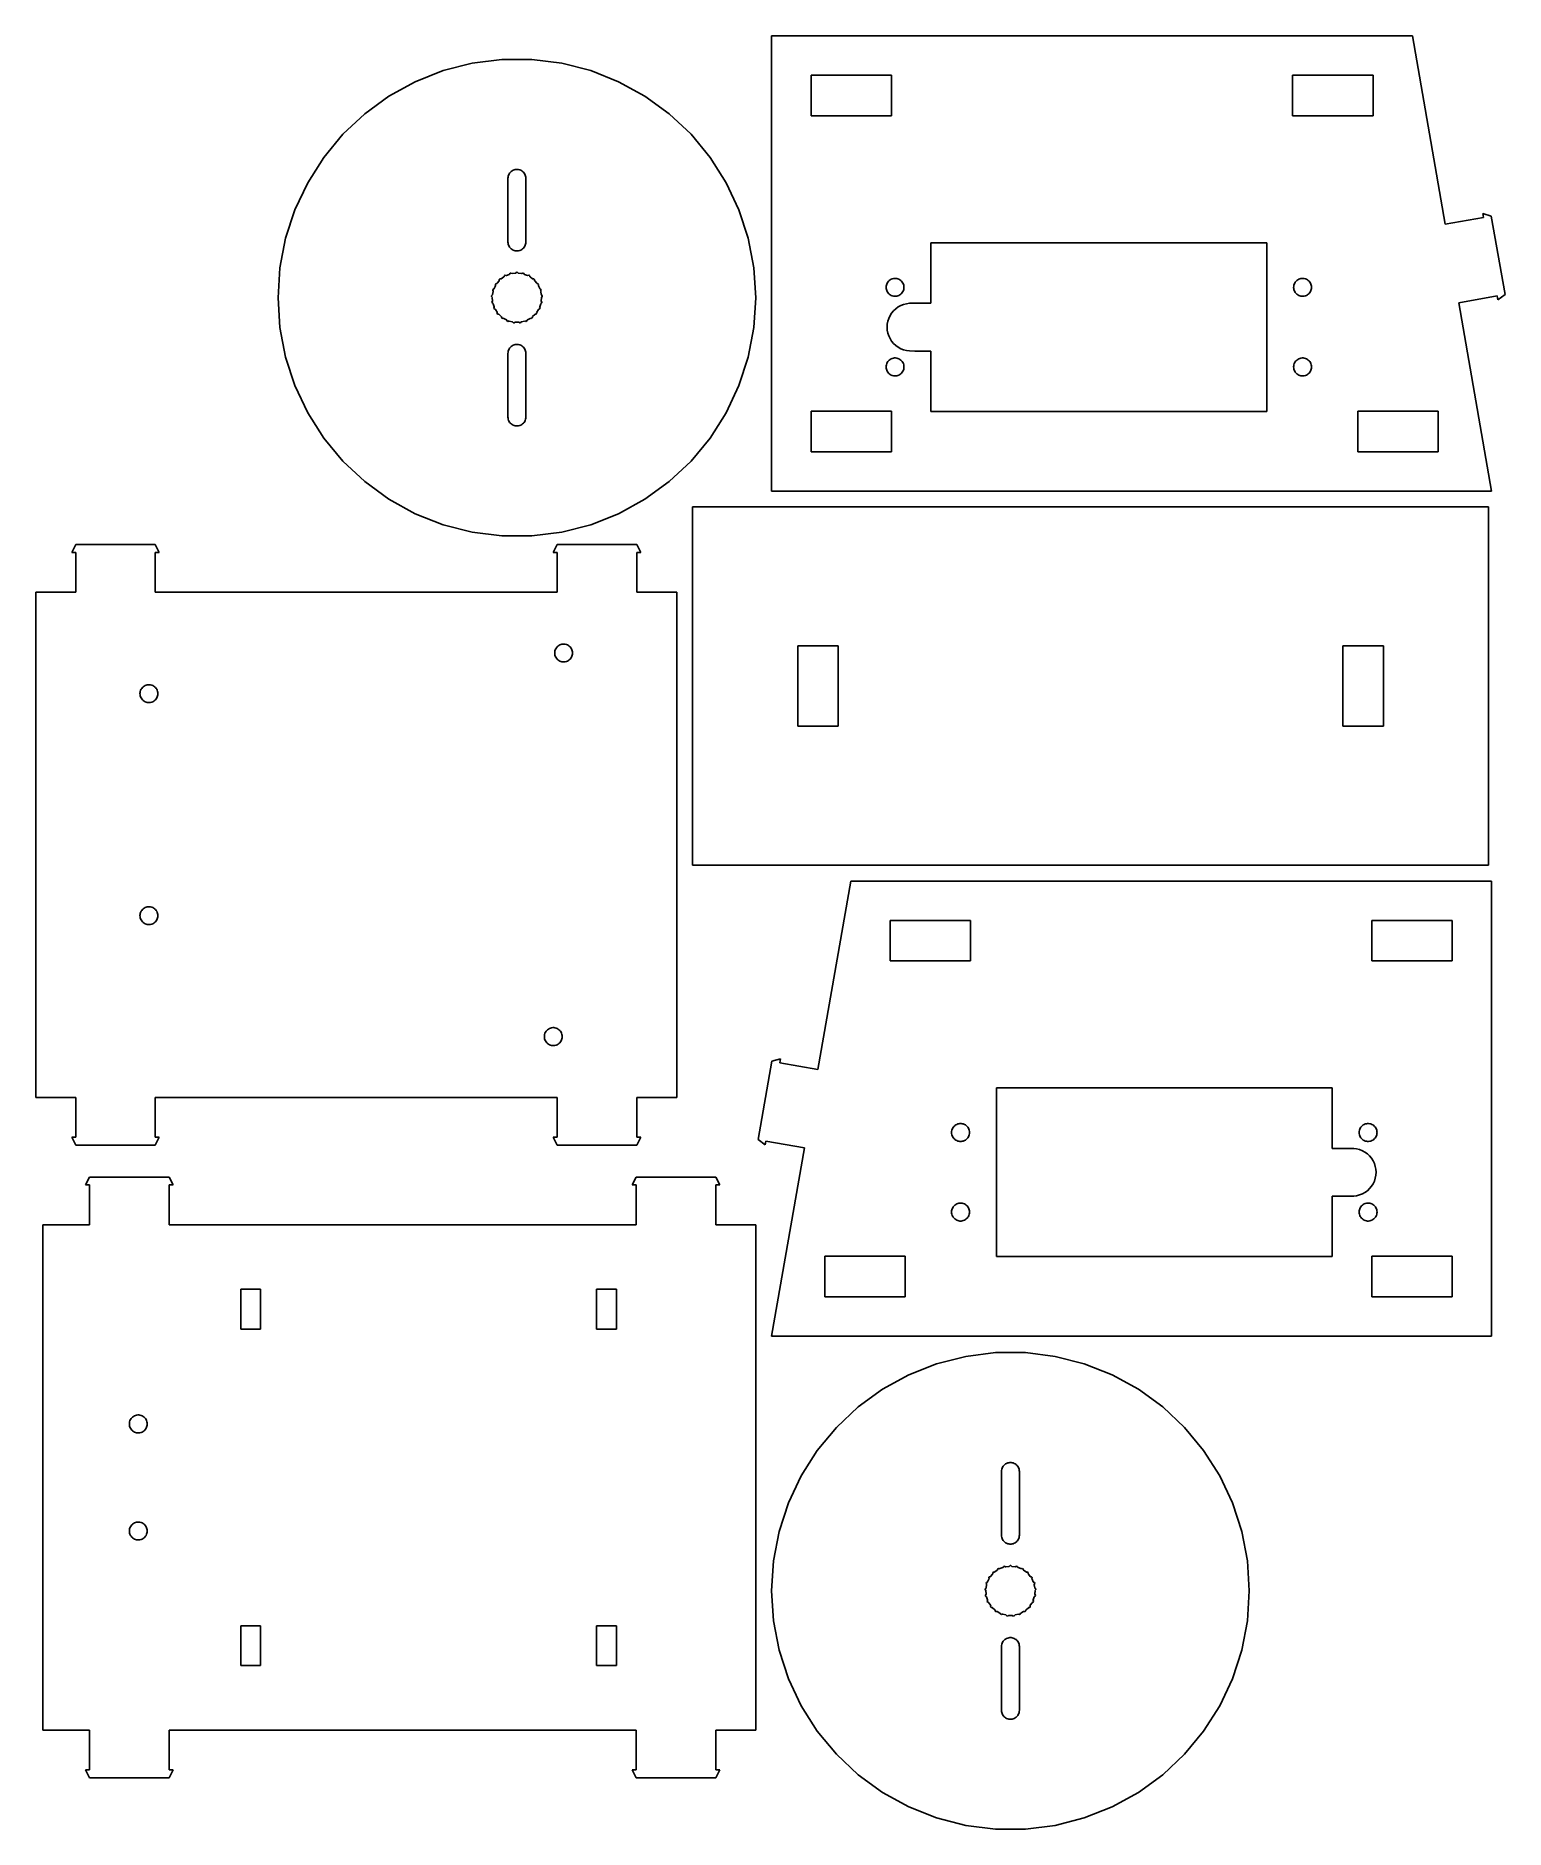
# Model space of a CAD drawing. Extents: x 0.1 to 52.2, y 0.1 to 63.7.
import ezdxf

# ---------------------------------------------------------------- set-up
doc = ezdxf.new("R2010")
doc.units = 0
doc.layers.get('0').update_dxf_attribs({"linetype": 'CONTINUOUS'})

msp = doc.modelspace()

# ---------------------------------------------------------------- linework, layer by layer
at = {"color": 254}
for p, q in [((48.8763, 63.6669), (26.1565, 63.6669)), ((26.1565, 63.6669), (26.1565, 47.523)), ((50.0366, 56.9845), (48.8763, 63.6669)), ((14.5094, 62.4336), (13.5213, 62.042)), ((15.5401, 62.6981), (14.5094, 62.4336)), ((16.5943, 62.8315), (15.5401, 62.6981)), ((17.6582, 62.8315), (16.5943, 62.8315)), ((18.7124, 62.6981), (17.6582, 62.8315)), ((19.7418, 62.4336), (18.7124, 62.6981)), ((20.7312, 62.042), (19.7418, 62.4336)), ((13.5213, 62.042), (12.5898, 61.5294)), ((21.6628, 61.5294), (20.7312, 62.042)), ((27.5539, 60.8309), (27.5539, 62.2695)), ((27.5539, 62.2695), (30.405, 62.2695)), ((30.405, 62.2695), (30.405, 60.8309)), ((44.6292, 60.8309), (44.6292, 62.2695)), ((44.6292, 62.2695), (47.4789, 62.2695)), ((47.4789, 62.2695), (47.4789, 60.8309)), ((12.5898, 61.5294), (11.7285, 60.9053)), ((22.5227, 60.9053), (21.6628, 61.5294)), ((11.7285, 60.9053), (10.954, 60.1775)), ((23.2985, 60.1775), (22.5227, 60.9053)), ((30.405, 60.8309), (27.5539, 60.8309)), ((47.4789, 60.8309), (44.6292, 60.8309)), ((10.954, 60.1775), (10.276, 59.3577)), ((23.9751, 59.3577), (23.2985, 60.1775)), ((10.276, 59.3577), (9.70689, 58.4606)), ((24.5456, 58.4606), (23.9751, 59.3577)), ((16.8079, 58.6147), (16.8107, 58.655)), ((16.8079, 56.3563), (16.8079, 58.6147)), ((16.8107, 58.655), (16.819, 58.6934)), ((16.819, 58.6934), (16.8313, 58.7319)), ((16.8313, 58.7319), (16.8479, 58.7678)), ((16.8479, 58.7678), (16.8686, 58.801)), ((16.8686, 58.801), (16.8947, 58.8328)), ((16.8947, 58.8328), (16.9237, 58.8589)), ((16.9237, 58.8589), (16.9554, 58.8821)), ((16.9554, 58.8821), (16.9912, 58.9015)), ((16.9912, 58.9015), (17.0284, 58.9167)), ((17.0284, 58.9167), (17.067, 58.9262)), ((17.067, 58.9262), (17.1056, 58.9319)), ((17.1056, 58.9319), (17.1456, 58.9319)), ((17.1456, 58.9319), (17.1855, 58.9262)), ((17.1855, 58.9262), (17.2241, 58.9167)), ((17.2241, 58.9167), (17.2613, 58.9015)), ((17.2613, 58.9015), (17.2957, 58.8821)), ((17.2957, 58.8821), (17.3288, 58.8589)), ((17.3288, 58.8589), (17.3578, 58.8328)), ((17.3578, 58.8328), (17.3826, 58.801)), ((17.3826, 58.801), (17.4046, 58.7678)), ((17.4046, 58.7678), (17.4212, 58.7319)), ((17.4212, 58.7319), (17.4336, 58.6934)), ((17.4336, 58.6934), (17.4405, 58.655)), ((17.4405, 58.655), (17.4432, 58.6147)), ((17.4432, 58.6147), (17.4432, 56.3563)), ((9.70689, 58.4606), (9.25354, 57.4985)), ((24.9976, 57.4985), (24.5456, 58.4606)), ((9.25354, 57.4985), (8.92556, 56.4871)), ((25.327, 56.4871), (24.9976, 57.4985)), ((51.6724, 57.2742), (51.3704, 57.3634)), ((51.3704, 57.3634), (51.3941, 57.2244)), ((52.1628, 54.4946), (51.6724, 57.2742)), ((51.3941, 57.2244), (50.0366, 56.9845)), ((8.92556, 56.4871), (8.72575, 55.4426)), ((16.8107, 56.3178), (16.8079, 56.3563)), ((16.819, 56.2776), (16.8107, 56.3178)), ((16.8313, 56.2405), (16.819, 56.2776)), ((16.8479, 56.2031), (16.8313, 56.2405)), ((16.8686, 56.1703), (16.8479, 56.2031)), ((16.8947, 56.14), (16.8686, 56.1703)), ((16.9237, 56.1125), (16.8947, 56.14)), ((16.9554, 56.0888), (16.9237, 56.1125)), ((16.9912, 56.0698), (16.9554, 56.0888)), ((17.0284, 56.0546), (16.9912, 56.0698)), ((17.067, 56.0447), (17.0284, 56.0546)), ((17.1056, 56.0405), (17.067, 56.0447)), ((17.1456, 56.0405), (17.1056, 56.0405)), ((17.1855, 56.0447), (17.1456, 56.0405)), ((17.2241, 56.0546), (17.1855, 56.0447)), ((17.2613, 56.0698), (17.2241, 56.0546)), ((17.2957, 56.0888), (17.2613, 56.0698)), ((17.3288, 56.1125), (17.2957, 56.0888)), ((17.3578, 56.14), (17.3288, 56.1125)), ((17.3826, 56.1703), (17.3578, 56.14)), ((17.4046, 56.2031), (17.3826, 56.1703)), ((17.4212, 56.2405), (17.4046, 56.2031)), ((17.4336, 56.2776), (17.4212, 56.2405)), ((17.4405, 56.3178), (17.4336, 56.2776)), ((17.4432, 56.3563), (17.4405, 56.3178)), ((25.5254, 55.4426), (25.327, 56.4871)), ((31.801, 54.1845), (31.801, 56.3287)), ((31.801, 56.3287), (43.7113, 56.3287)), ((43.7113, 56.3287), (43.7113, 50.3453)), ((8.72575, 55.4426), (8.6596, 54.3814)), ((25.5929, 54.3814), (25.5254, 55.4426)), ((16.3132, 54.6915), (16.316, 54.7028)), ((16.316, 54.7028), (16.3628, 54.8005)), ((16.3587, 54.8513), (16.3739, 54.8749)), ((16.3683, 54.81), (16.3587, 54.8513)), ((16.3628, 54.8005), (16.3683, 54.81)), ((16.3739, 54.8749), (16.4152, 54.8845)), ((16.4152, 54.8845), (16.4207, 54.894)), ((16.4207, 54.894), (16.491, 54.9783)), ((16.491, 54.9783), (16.4992, 54.985)), ((16.4992, 55.0277), (16.5199, 55.0471)), ((16.4992, 54.985), (16.4992, 55.0277)), ((16.5199, 55.0471), (16.5626, 55.0457)), ((16.5626, 55.0457), (16.5709, 55.0527)), ((16.5709, 55.0527), (16.6591, 55.1173)), ((16.6591, 55.1173), (16.6688, 55.1229)), ((16.6688, 55.1229), (16.6798, 55.1628)), ((16.6798, 55.1628), (16.7046, 55.1766)), ((16.7046, 55.1766), (16.7459, 55.1642)), ((16.7459, 55.1642), (16.7556, 55.1699)), ((16.7556, 55.1699), (16.8562, 55.2097)), ((16.8562, 55.2097), (16.8672, 55.2125)), ((16.8672, 55.2125), (16.8892, 55.2496)), ((16.8892, 55.2496), (16.9154, 55.2566)), ((16.9154, 55.2566), (16.9526, 55.2344)), ((16.9526, 55.2344), (16.9623, 55.2372)), ((16.9623, 55.2372), (17.0711, 55.251)), ((17.0711, 55.251), (17.0822, 55.251)), ((17.0822, 55.251), (17.1125, 55.2813)), ((17.1125, 55.2813), (17.14, 55.2813)), ((17.14, 55.2813), (17.1704, 55.251)), ((17.1704, 55.251), (17.1814, 55.251)), ((17.1814, 55.251), (17.2889, 55.2372)), ((17.2889, 55.2372), (17.2999, 55.2344)), ((17.2999, 55.2344), (17.3357, 55.2566)), ((17.3357, 55.2566), (17.3633, 55.2496)), ((17.3633, 55.2496), (17.3853, 55.2125)), ((17.3853, 55.2125), (17.395, 55.2097)), ((17.395, 55.2097), (17.497, 55.1699)), ((17.497, 55.1699), (17.5066, 55.1642)), ((17.5066, 55.1642), (17.5466, 55.1766)), ((17.5466, 55.1766), (17.5714, 55.1628)), ((17.5714, 55.1628), (17.5838, 55.1229)), ((17.5838, 55.1229), (17.5934, 55.1173)), ((17.5934, 55.1173), (17.6816, 55.0527)), ((17.6816, 55.0527), (17.6899, 55.0457)), ((17.6899, 55.0457), (17.7312, 55.0471)), ((17.7312, 55.0471), (17.7519, 55.0277)), ((17.7519, 55.0277), (17.7533, 54.985)), ((17.7533, 54.985), (17.7615, 54.9783)), ((17.7615, 54.9783), (17.8304, 54.894)), ((17.8304, 54.894), (17.8373, 54.8845)), ((17.8373, 54.8845), (17.8787, 54.8749)), ((17.8787, 54.8749), (17.8925, 54.8513)), ((17.8925, 54.8513), (17.8842, 54.81)), ((17.8842, 54.81), (17.8897, 54.8005)), ((17.8897, 54.8005), (17.9366, 54.7028)), ((17.9366, 54.7028), (17.9393, 54.6915)), ((30.2135, 54.7479), (30.2162, 54.7882)), ((30.2162, 54.7081), (30.2135, 54.7479)), ((30.2162, 54.7882), (30.2245, 54.8266)), ((30.2245, 54.6696), (30.2162, 54.7081)), ((30.2245, 54.8266), (30.2369, 54.8651)), ((30.2369, 54.8651), (30.2534, 54.901)), ((30.2534, 54.901), (30.2741, 54.9356)), ((30.2741, 54.9356), (30.3003, 54.966)), ((30.3003, 54.966), (30.3293, 54.9935)), ((30.3293, 54.9935), (30.3609, 55.0168)), ((30.3609, 55.0168), (30.3968, 55.0362)), ((30.3968, 55.0362), (30.434, 55.0499)), ((30.434, 55.0499), (30.4726, 55.0594)), ((30.4726, 55.0594), (30.5111, 55.0651)), ((30.5111, 55.0651), (30.5511, 55.0651)), ((30.5511, 55.0651), (30.5911, 55.0594)), ((30.5911, 55.0594), (30.6296, 55.0499)), ((30.6296, 55.0499), (30.6669, 55.0362)), ((30.6669, 55.0362), (30.7013, 55.0168)), ((30.7013, 55.0168), (30.7344, 54.9935)), ((30.7344, 54.9935), (30.7633, 54.966)), ((30.7633, 54.966), (30.7881, 54.9356)), ((30.7881, 54.9356), (30.8102, 54.901)), ((30.8102, 54.901), (30.8267, 54.8651)), ((30.8267, 54.8651), (30.8391, 54.8266)), ((30.8391, 54.8266), (30.846, 54.7882)), ((30.846, 54.7081), (30.8391, 54.6696)), ((30.846, 54.7882), (30.8488, 54.7479)), ((30.8488, 54.7479), (30.846, 54.7081)), ((44.6634, 54.7479), (44.6663, 54.7882)), ((44.6663, 54.7081), (44.6634, 54.7479)), ((44.6663, 54.7882), (44.6733, 54.8266)), ((44.6733, 54.6696), (44.6663, 54.7081)), ((44.6733, 54.8266), (44.6857, 54.8651)), ((44.6857, 54.8651), (44.7036, 54.901)), ((44.7036, 54.901), (44.7241, 54.9356)), ((44.7241, 54.9356), (44.7506, 54.966)), ((44.7506, 54.966), (44.7795, 54.9935)), ((44.7795, 54.9935), (44.8109, 55.0168)), ((44.8109, 55.0168), (44.8455, 55.0362)), ((44.8455, 55.0362), (44.8829, 55.0499)), ((44.8829, 55.0499), (44.9213, 55.0594)), ((44.9213, 55.0594), (44.9612, 55.0651)), ((44.9612, 55.0651), (45.0014, 55.0651)), ((45.0014, 55.0651), (45.0413, 55.0594)), ((45.0413, 55.0594), (45.0797, 55.0499)), ((45.0797, 55.0499), (45.1171, 55.0362)), ((45.1171, 55.0362), (45.1513, 55.0168)), ((45.1513, 55.0168), (45.1831, 54.9935)), ((45.1831, 54.9935), (45.2134, 54.966)), ((45.2134, 54.966), (45.2381, 54.9356)), ((45.2381, 54.9356), (45.2589, 54.901)), ((45.2589, 54.901), (45.2769, 54.8651)), ((45.2769, 54.8651), (45.2893, 54.8266)), ((45.2893, 54.8266), (45.296, 54.7882)), ((45.296, 54.7081), (45.2893, 54.6696)), ((45.296, 54.7882), (45.2988, 54.7479)), ((45.2988, 54.7479), (45.296, 54.7081)), ((8.6596, 54.3814), (8.72575, 53.3206)), ((16.2278, 54.4241), (16.2292, 54.452)), ((16.2553, 54.3927), (16.2278, 54.4241)), ((16.2292, 54.452), (16.2609, 54.4795)), ((16.2402, 54.2272), (16.2636, 54.2618)), ((16.2443, 54.1983), (16.2402, 54.2272)), ((16.2801, 54.1747), (16.2443, 54.1983)), ((16.254, 54.3814), (16.2553, 54.3927)), ((16.2609, 54.2727), (16.254, 54.3814)), ((16.2609, 54.4904), (16.2815, 54.598)), ((16.2609, 54.4795), (16.2609, 54.4904)), ((16.2636, 54.2618), (16.2609, 54.2727)), ((16.2664, 54.646), (16.2746, 54.6724)), ((16.2857, 54.6075), (16.2664, 54.646)), ((16.2746, 54.6724), (16.3132, 54.6915)), ((16.2815, 54.1651), (16.2801, 54.1747)), ((16.2815, 54.598), (16.2857, 54.6075)), ((16.316, 54.0604), (16.2815, 54.1651)), ((16.3201, 54.0508), (16.316, 54.0604)), ((17.9366, 54.0604), (17.931, 54.0508)), ((17.9696, 54.1651), (17.9366, 54.0604)), ((17.9393, 54.6915), (17.9765, 54.6724)), ((17.9862, 54.646), (17.9669, 54.6075)), ((17.9669, 54.6075), (17.9696, 54.598)), ((17.9696, 54.598), (17.9903, 54.4904)), ((17.9724, 54.1747), (17.9696, 54.1651)), ((18.0068, 54.1983), (17.9724, 54.1747)), ((17.9765, 54.6724), (17.9862, 54.646)), ((17.9903, 54.2727), (17.9889, 54.2618)), ((17.9889, 54.2618), (18.0123, 54.2272)), ((17.9903, 54.4904), (17.9917, 54.4795)), ((17.9972, 54.3814), (17.9903, 54.2727)), ((17.9917, 54.4795), (18.0233, 54.452)), ((18.0248, 54.4241), (17.9972, 54.3927)), ((17.9972, 54.3927), (17.9972, 54.3814)), ((18.0123, 54.2272), (18.0068, 54.1983)), ((18.0233, 54.452), (18.0248, 54.4241)), ((25.5254, 53.3206), (25.5929, 54.3814)), ((30.2369, 54.6308), (30.2245, 54.6696)), ((30.2534, 54.5952), (30.2369, 54.6308)), ((30.2741, 54.562), (30.2534, 54.5952)), ((30.3003, 54.5303), (30.2741, 54.562)), ((30.3293, 54.5042), (30.3003, 54.5303)), ((30.3609, 54.4809), (30.3293, 54.5042)), ((30.3968, 54.4615), (30.3609, 54.4809)), ((30.434, 54.4463), (30.3968, 54.4615)), ((30.4726, 54.4368), (30.434, 54.4463)), ((30.5111, 54.4311), (30.4726, 54.4368)), ((30.5511, 54.4311), (30.5111, 54.4311)), ((30.5911, 54.4368), (30.5511, 54.4311)), ((30.6296, 54.4463), (30.5911, 54.4368)), ((30.6669, 54.4615), (30.6296, 54.4463)), ((30.6421, 54.0523), (30.7358, 54.1031)), ((30.7013, 54.4809), (30.6669, 54.4615)), ((30.7344, 54.5042), (30.7013, 54.4809)), ((30.7633, 54.5303), (30.7344, 54.5042)), ((30.7358, 54.1031), (30.835, 54.1419)), ((30.7881, 54.562), (30.7633, 54.5303)), ((30.8102, 54.5952), (30.7881, 54.562)), ((30.8267, 54.6308), (30.8102, 54.5952)), ((30.8391, 54.6696), (30.8267, 54.6308)), ((30.835, 54.1419), (30.937, 54.1694)), ((30.937, 54.1694), (31.0431, 54.1817)), ((31.0431, 54.1817), (31.2374, 54.1845)), ((31.2374, 54.1845), (31.801, 54.1845)), ((44.6857, 54.6308), (44.6733, 54.6696)), ((44.7036, 54.5952), (44.6857, 54.6308)), ((44.7241, 54.562), (44.7036, 54.5952)), ((44.7506, 54.5303), (44.7241, 54.562)), ((44.7795, 54.5042), (44.7506, 54.5303)), ((44.8109, 54.4809), (44.7795, 54.5042)), ((44.8455, 54.4615), (44.8109, 54.4809)), ((44.8829, 54.4463), (44.8455, 54.4615)), ((44.9213, 54.4368), (44.8829, 54.4463)), ((44.9612, 54.4311), (44.9213, 54.4368)), ((45.0014, 54.4311), (44.9612, 54.4311)), ((45.0413, 54.4368), (45.0014, 54.4311)), ((45.0797, 54.4463), (45.0413, 54.4368)), ((45.1171, 54.4615), (45.0797, 54.4463)), ((45.1513, 54.4809), (45.1171, 54.4615)), ((45.1831, 54.5042), (45.1513, 54.4809)), ((45.2134, 54.5303), (45.1831, 54.5042)), ((45.2381, 54.562), (45.2134, 54.5303)), ((45.2589, 54.5952), (45.2381, 54.562)), ((45.2769, 54.6308), (45.2589, 54.5952)), ((45.2893, 54.6696), (45.2769, 54.6308)), ((50.5188, 54.205), (51.8844, 54.4449)), ((51.6791, 47.523), (50.5188, 54.205)), ((51.8844, 54.4449), (51.9095, 54.3059)), ((51.9095, 54.3059), (52.1628, 54.4946)), ((16.3063, 54.011), (16.3201, 54.0508)), ((16.3187, 53.9859), (16.3063, 54.011)), ((16.3573, 53.9708), (16.3187, 53.9859)), ((16.3628, 53.9612), (16.3573, 53.9708)), ((16.4207, 53.8688), (16.3628, 53.9612)), ((16.4276, 53.8607), (16.4207, 53.8688)), ((16.4235, 53.8194), (16.4276, 53.8607)), ((16.4414, 53.7972), (16.4235, 53.8194)), ((16.4841, 53.793), (16.4414, 53.7972)), ((16.491, 53.7849), (16.4841, 53.793)), ((16.5709, 53.7104), (16.491, 53.7849)), ((16.5792, 53.7034), (16.5709, 53.7104)), ((16.5861, 53.6621), (16.5792, 53.7034)), ((16.6081, 53.6455), (16.5861, 53.6621)), ((16.6508, 53.6526), (16.6081, 53.6455)), ((16.6591, 53.6455), (16.6508, 53.6526)), ((16.7556, 53.5933), (16.6591, 53.6455)), ((16.7652, 53.5891), (16.7556, 53.5933)), ((16.7817, 53.5506), (16.7652, 53.5891)), ((16.8079, 53.5397), (16.7817, 53.5506)), ((16.8465, 53.5563), (16.8079, 53.5397)), ((16.8562, 53.5534), (16.8465, 53.5563)), ((16.9623, 53.5259), (16.8562, 53.5534)), ((16.9733, 53.5245), (16.9623, 53.5259)), ((16.9995, 53.4913), (16.9733, 53.5245)), ((17.027, 53.4871), (16.9995, 53.4913)), ((17.0601, 53.5132), (17.027, 53.4871)), ((17.0711, 53.5122), (17.0601, 53.5132)), ((17.1814, 53.5122), (17.0711, 53.5122)), ((17.191, 53.5132), (17.1814, 53.5122)), ((17.2241, 53.4871), (17.191, 53.5132)), ((17.2531, 53.4913), (17.2241, 53.4871)), ((17.2792, 53.5245), (17.2531, 53.4913)), ((17.2889, 53.5259), (17.2792, 53.5245)), ((17.395, 53.5534), (17.2889, 53.5259)), ((17.4046, 53.5563), (17.395, 53.5534)), ((17.4446, 53.5397), (17.4046, 53.5563)), ((17.4708, 53.5506), (17.4446, 53.5397)), ((17.4873, 53.5891), (17.4708, 53.5506)), ((17.497, 53.5933), (17.4873, 53.5891)), ((17.5934, 53.6455), (17.497, 53.5933)), ((17.6017, 53.6526), (17.5934, 53.6455)), ((17.643, 53.6455), (17.6017, 53.6526)), ((17.6664, 53.6621), (17.643, 53.6455)), ((17.6734, 53.7034), (17.6664, 53.6621)), ((17.6816, 53.7104), (17.6734, 53.7034)), ((17.7615, 53.7849), (17.6816, 53.7104)), ((17.7684, 53.793), (17.7615, 53.7849)), ((17.8098, 53.7972), (17.7684, 53.793)), ((17.8277, 53.8194), (17.8098, 53.7972)), ((17.8304, 53.8688), (17.8235, 53.8607)), ((17.8235, 53.8607), (17.8277, 53.8194)), ((17.8897, 53.9612), (17.8304, 53.8688)), ((17.8938, 53.9708), (17.8897, 53.9612)), ((17.9338, 53.9859), (17.8938, 53.9708)), ((17.931, 54.0508), (17.9462, 54.011)), ((17.9462, 54.011), (17.9338, 53.9859)), ((30.2493, 53.3368), (30.2562, 53.443)), ((30.2562, 53.443), (30.2755, 53.5478)), ((30.2755, 53.5478), (30.3086, 53.6483)), ((30.3086, 53.6483), (30.3541, 53.745)), ((30.3541, 53.745), (30.4105, 53.8346)), ((30.4105, 53.8346), (30.4794, 53.9171)), ((30.4794, 53.9171), (30.5566, 53.9902)), ((30.5566, 53.9902), (30.6421, 54.0523)), ((8.72575, 53.3206), (8.92556, 52.276)), ((25.327, 52.276), (25.5254, 53.3206)), ((30.2562, 53.231), (30.2493, 53.3368)), ((30.2755, 53.1262), (30.2562, 53.231)), ((30.3086, 53.0257), (30.2755, 53.1262)), ((30.3541, 52.929), (30.3086, 53.0257)), ((30.4105, 52.8394), (30.3541, 52.929)), ((30.4794, 52.7583), (30.4105, 52.8394)), ((8.92556, 52.276), (9.25354, 51.2643)), ((16.8079, 52.4055), (16.8107, 52.4454)), ((16.8079, 50.1481), (16.8079, 52.4055)), ((16.8107, 52.4454), (16.819, 52.4852)), ((16.819, 52.4852), (16.8313, 52.5226)), ((16.8313, 52.5226), (16.8479, 52.5582)), ((16.8479, 52.5582), (16.8686, 52.5928)), ((16.8686, 52.5928), (16.8947, 52.6232)), ((16.8947, 52.6232), (16.9237, 52.6507)), ((16.9237, 52.6507), (16.9554, 52.6743)), ((16.9554, 52.6743), (16.9912, 52.6934)), ((16.9912, 52.6934), (17.0284, 52.7071)), ((17.0284, 52.7071), (17.067, 52.7184)), ((17.067, 52.7184), (17.1056, 52.7223)), ((17.1056, 52.7223), (17.1456, 52.7223)), ((17.1456, 52.7223), (17.1855, 52.7184)), ((17.1855, 52.7184), (17.2241, 52.7071)), ((17.2241, 52.7071), (17.2613, 52.6934)), ((17.2613, 52.6934), (17.2957, 52.6743)), ((17.2957, 52.6743), (17.3288, 52.6507)), ((17.3288, 52.6507), (17.3578, 52.6232)), ((17.3578, 52.6232), (17.3826, 52.5928)), ((17.3826, 52.5928), (17.4046, 52.5582)), ((17.4046, 52.5582), (17.4212, 52.5226)), ((17.4212, 52.5226), (17.4336, 52.4852)), ((17.4336, 52.4852), (17.4405, 52.4454)), ((17.4405, 52.4454), (17.4432, 52.4055)), ((17.4432, 52.4055), (17.4432, 50.1481)), ((24.9976, 51.2643), (25.327, 52.276)), ((30.3003, 52.1437), (30.3293, 52.1712)), ((30.3293, 52.1712), (30.3609, 52.1945)), ((30.3609, 52.1945), (30.3968, 52.2139)), ((30.3968, 52.2139), (30.434, 52.2277)), ((30.434, 52.2277), (30.4726, 52.2372)), ((30.4726, 52.2372), (30.5111, 52.2429)), ((30.5566, 52.6852), (30.4794, 52.7583)), ((30.5111, 52.2429), (30.5511, 52.2429)), ((30.5511, 52.2429), (30.5911, 52.2372)), ((30.6421, 52.6217), (30.5566, 52.6852)), ((30.5911, 52.2372), (30.6296, 52.2277)), ((30.6296, 52.2277), (30.6669, 52.2139)), ((30.7358, 52.5709), (30.6421, 52.6217)), ((30.6669, 52.2139), (30.7013, 52.1945)), ((30.7013, 52.1945), (30.7344, 52.1712)), ((30.7344, 52.1712), (30.7633, 52.1437)), ((30.835, 52.5321), (30.7358, 52.5709)), ((30.937, 52.506), (30.835, 52.5321)), ((31.0431, 52.4923), (30.937, 52.506)), ((31.2374, 52.4909), (31.0431, 52.4923)), ((31.801, 52.4909), (31.2374, 52.4909)), ((31.801, 50.3453), (31.801, 52.4909)), ((44.7506, 52.1437), (44.7795, 52.1712)), ((44.7795, 52.1712), (44.8109, 52.1945)), ((44.8109, 52.1945), (44.8455, 52.2139)), ((44.8455, 52.2139), (44.8829, 52.2277)), ((44.8829, 52.2277), (44.9213, 52.2372)), ((44.9213, 52.2372), (44.9612, 52.2429)), ((44.9612, 52.2429), (45.0014, 52.2429)), ((45.0014, 52.2429), (45.0413, 52.2372)), ((45.0413, 52.2372), (45.0797, 52.2277)), ((45.0797, 52.2277), (45.1171, 52.2139)), ((45.1171, 52.2139), (45.1513, 52.1945)), ((45.1513, 52.1945), (45.1831, 52.1712)), ((45.1831, 52.1712), (45.2134, 52.1437)), ((30.2135, 51.9257), (30.2162, 51.9659)), ((30.2162, 51.8859), (30.2135, 51.9257)), ((30.2162, 51.9659), (30.2245, 52.0044)), ((30.2245, 51.8474), (30.2162, 51.8859)), ((30.2245, 52.0044), (30.2369, 52.0428)), ((30.2369, 51.8086), (30.2245, 51.8474)), ((30.2369, 52.0428), (30.2534, 52.0788)), ((30.2534, 51.773), (30.2369, 51.8086)), ((30.2534, 52.0788), (30.2741, 52.1134)), ((30.2741, 51.7398), (30.2534, 51.773)), ((30.2741, 52.1134), (30.3003, 52.1437)), ((30.3003, 51.7081), (30.2741, 51.7398)), ((30.3293, 51.6819), (30.3003, 51.7081)), ((30.3609, 51.6587), (30.3293, 51.6819)), ((30.3968, 51.6393), (30.3609, 51.6587)), ((30.434, 51.6241), (30.3968, 51.6393)), ((30.4726, 51.6146), (30.434, 51.6241)), ((30.5111, 51.6089), (30.4726, 51.6146)), ((30.5511, 51.6089), (30.5111, 51.6089)), ((30.5911, 51.6146), (30.5511, 51.6089)), ((30.6296, 51.6241), (30.5911, 51.6146)), ((30.6669, 51.6393), (30.6296, 51.6241)), ((30.7013, 51.6587), (30.6669, 51.6393)), ((30.7344, 51.6819), (30.7013, 51.6587)), ((30.7633, 51.7081), (30.7344, 51.6819)), ((30.7633, 52.1437), (30.7881, 52.1134)), ((30.7881, 51.7398), (30.7633, 51.7081)), ((30.7881, 52.1134), (30.8102, 52.0788)), ((30.8102, 51.773), (30.7881, 51.7398)), ((30.8102, 52.0788), (30.8267, 52.0428)), ((30.8267, 51.8086), (30.8102, 51.773)), ((30.8267, 52.0428), (30.8391, 52.0044)), ((30.8391, 51.8474), (30.8267, 51.8086)), ((30.8391, 52.0044), (30.846, 51.9659)), ((30.846, 51.8859), (30.8391, 51.8474)), ((30.846, 51.9659), (30.8488, 51.9257)), ((30.8488, 51.9257), (30.846, 51.8859)), ((44.6634, 51.9257), (44.6663, 51.9659)), ((44.6663, 51.8859), (44.6634, 51.9257)), ((44.6663, 51.9659), (44.6733, 52.0044)), ((44.6733, 51.8474), (44.6663, 51.8859)), ((44.6733, 52.0044), (44.6857, 52.0428)), ((44.6857, 51.8086), (44.6733, 51.8474)), ((44.6857, 52.0428), (44.7036, 52.0788)), ((44.7036, 51.773), (44.6857, 51.8086)), ((44.7036, 52.0788), (44.7241, 52.1134)), ((44.7241, 51.7398), (44.7036, 51.773)), ((44.7241, 52.1134), (44.7506, 52.1437)), ((44.7506, 51.7081), (44.7241, 51.7398)), ((44.7795, 51.6819), (44.7506, 51.7081)), ((44.8109, 51.6587), (44.7795, 51.6819)), ((44.8455, 51.6393), (44.8109, 51.6587)), ((44.8829, 51.6241), (44.8455, 51.6393)), ((44.9213, 51.6146), (44.8829, 51.6241)), ((44.9612, 51.6089), (44.9213, 51.6146)), ((45.0014, 51.6089), (44.9612, 51.6089)), ((45.0413, 51.6146), (45.0014, 51.6089)), ((45.0797, 51.6241), (45.0413, 51.6146)), ((45.1171, 51.6393), (45.0797, 51.6241)), ((45.1513, 51.6587), (45.1171, 51.6393)), ((45.1831, 51.6819), (45.1513, 51.6587)), ((45.2134, 51.7081), (45.1831, 51.6819)), ((45.2134, 52.1437), (45.2381, 52.1134)), ((45.2381, 51.7398), (45.2134, 51.7081)), ((45.2381, 52.1134), (45.2589, 52.0788)), ((45.2589, 51.773), (45.2381, 51.7398)), ((45.2589, 52.0788), (45.2769, 52.0428)), ((45.2769, 51.8086), (45.2589, 51.773)), ((45.2769, 52.0428), (45.2893, 52.0044)), ((45.2893, 51.8474), (45.2769, 51.8086)), ((45.2893, 52.0044), (45.296, 51.9659)), ((45.296, 51.8859), (45.2893, 51.8474)), ((45.296, 51.9659), (45.2988, 51.9257)), ((45.2988, 51.9257), (45.296, 51.8859)), ((9.25354, 51.2643), (9.70689, 50.3026)), ((24.5456, 50.3026), (24.9976, 51.2643)), ((9.70689, 50.3026), (10.276, 49.4055)), ((23.9751, 49.4055), (24.5456, 50.3026)), ((27.5539, 48.9204), (27.5539, 50.359)), ((27.5539, 50.359), (30.405, 50.359)), ((30.405, 50.359), (30.405, 48.9204)), ((43.7113, 50.3453), (31.801, 50.3453)), ((46.9417, 48.9204), (46.9417, 50.359)), ((46.9417, 50.359), (49.7928, 50.359)), ((49.7928, 50.359), (49.7928, 48.9204)), ((16.8107, 50.1082), (16.8079, 50.1481)), ((16.819, 50.0697), (16.8107, 50.1082)), ((16.8313, 50.0309), (16.819, 50.0697)), ((16.8479, 49.9953), (16.8313, 50.0309)), ((16.8686, 49.9607), (16.8479, 49.9953)), ((16.8947, 49.9304), (16.8686, 49.9607)), ((16.9237, 49.9029), (16.8947, 49.9304)), ((16.9554, 49.8796), (16.9237, 49.9029)), ((16.9912, 49.8602), (16.9554, 49.8796)), ((17.0284, 49.8464), (16.9912, 49.8602)), ((17.067, 49.8369), (17.0284, 49.8464)), ((17.1056, 49.8313), (17.067, 49.8369)), ((17.1456, 49.8313), (17.1056, 49.8313)), ((17.1855, 49.8369), (17.1456, 49.8313)), ((17.2241, 49.8464), (17.1855, 49.8369)), ((17.2613, 49.8602), (17.2241, 49.8464)), ((17.2957, 49.8796), (17.2613, 49.8602)), ((17.3288, 49.9029), (17.2957, 49.8796)), ((17.3578, 49.9304), (17.3288, 49.9029)), ((17.3826, 49.9607), (17.3578, 49.9304)), ((17.4046, 49.9953), (17.3826, 49.9607)), ((17.4212, 50.0309), (17.4046, 49.9953)), ((17.4336, 50.0697), (17.4212, 50.0309)), ((17.4405, 50.1082), (17.4336, 50.0697)), ((17.4432, 50.1481), (17.4405, 50.1082)), ((10.276, 49.4055), (10.954, 48.5856)), ((23.2985, 48.5856), (23.9751, 49.4055)), ((10.954, 48.5856), (11.7285, 47.8578)), ((22.5227, 47.8578), (23.2985, 48.5856)), ((30.405, 48.9204), (27.5539, 48.9204)), ((49.7928, 48.9204), (46.9417, 48.9204)), ((11.7285, 47.8578), (12.5898, 47.2324)), ((21.6628, 47.2324), (22.5227, 47.8578)), ((12.5898, 47.2324), (13.5213, 46.7212)), ((20.7312, 46.7212), (21.6628, 47.2324)), ((26.1565, 47.523), (51.6791, 47.523)), ((13.5213, 46.7212), (14.5094, 46.3296)), ((19.7418, 46.3296), (20.7312, 46.7212)), ((51.5758, 46.9593), (23.3536, 46.9593)), ((23.3536, 46.9593), (23.3536, 34.2594)), ((51.5758, 34.2594), (51.5758, 46.9593)), ((14.5094, 46.3296), (15.5401, 46.065)), ((15.5401, 46.065), (16.5943, 45.9313)), ((16.5943, 45.9313), (17.6582, 45.9313)), ((17.6582, 45.9313), (18.7124, 46.065)), ((18.7124, 46.065), (19.7418, 46.3296)), ((1.48139, 45.6325), (1.34083, 45.3499)), ((1.34083, 45.3499), (1.48139, 45.3499)), ((4.30361, 45.6325), (1.48139, 45.6325)), ((1.48139, 45.3499), (1.48139, 43.9388)), ((4.44556, 45.3499), (4.30361, 45.6325)), ((4.30361, 43.9388), (4.30361, 45.3499)), ((4.30361, 45.3499), (4.44556, 45.3499)), ((18.5567, 45.6325), (18.4147, 45.3499)), ((18.4147, 45.3499), (18.5567, 45.3499)), ((21.3789, 45.6325), (18.5567, 45.6325)), ((18.5567, 45.3499), (18.5567, 43.9388)), ((21.5194, 45.3499), (21.3789, 45.6325)), ((21.3789, 43.9388), (21.3789, 45.3499)), ((21.3789, 45.3499), (21.5194, 45.3499)), ((1.48139, 43.9388), (0.07028, 43.9388)), ((0.07028, 43.9388), (0.07028, 26.0174)), ((18.5567, 43.9388), (4.30361, 43.9388)), ((22.79, 43.9388), (21.3789, 43.9388)), ((22.79, 26.0174), (22.79, 43.9388)), ((18.525, 41.9668), (18.5498, 41.9971)), ((18.5498, 41.9971), (18.5801, 42.0247)), ((18.5801, 42.0247), (18.6118, 42.0479)), ((18.6118, 42.0479), (18.6462, 42.0673)), ((18.6462, 42.0673), (18.6834, 42.0825)), ((18.6834, 42.0825), (18.722, 42.092)), ((18.722, 42.092), (18.762, 42.0977)), ((18.762, 42.0977), (18.802, 42.0977)), ((18.802, 42.0977), (18.8419, 42.092)), ((18.8419, 42.092), (18.8805, 42.0825)), ((18.8805, 42.0825), (18.9177, 42.0673)), ((18.9177, 42.0673), (18.9522, 42.0479)), ((18.9522, 42.0479), (18.9839, 42.0247)), ((18.9839, 42.0247), (19.0128, 41.9971)), ((19.0128, 41.9971), (19.039, 41.9668)), ((27.0798, 39.183), (27.0798, 42.0342)), ((27.0798, 42.0342), (28.5185, 42.0342)), ((28.5185, 42.0342), (28.5185, 39.183)), ((46.4111, 39.183), (46.4111, 42.0342)), ((46.4111, 42.0342), (47.8511, 42.0342)), ((47.8511, 42.0342), (47.8511, 39.183)), ((18.4643, 41.7809), (18.4671, 41.8193)), ((18.4671, 41.7407), (18.4643, 41.7809)), ((18.4671, 41.8193), (18.474, 41.8592)), ((18.474, 41.7008), (18.4671, 41.7407)), ((18.474, 41.8592), (18.4864, 41.8966)), ((18.4864, 41.6638), (18.474, 41.7008)), ((18.4864, 41.8966), (18.5043, 41.9336)), ((18.5043, 41.6278), (18.4864, 41.6638)), ((18.5043, 41.9336), (18.525, 41.9668)), ((18.525, 41.5932), (18.5043, 41.6278)), ((18.5498, 41.5629), (18.525, 41.5932)), ((18.5801, 41.5353), (18.5498, 41.5629)), ((18.6118, 41.5121), (18.5801, 41.5353)), ((18.6462, 41.4927), (18.6118, 41.5121)), ((18.6834, 41.4775), (18.6462, 41.4927)), ((18.722, 41.468), (18.6834, 41.4775)), ((18.762, 41.4637), (18.722, 41.468)), ((18.802, 41.4637), (18.762, 41.4637)), ((18.8419, 41.468), (18.802, 41.4637)), ((18.8805, 41.4775), (18.8419, 41.468)), ((18.9177, 41.4927), (18.8805, 41.4775)), ((18.9522, 41.5121), (18.9177, 41.4927)), ((18.9839, 41.5353), (18.9522, 41.5121)), ((19.0128, 41.5629), (18.9839, 41.5353)), ((19.039, 41.5932), (19.0128, 41.5629)), ((19.039, 41.9668), (19.0596, 41.9336)), ((19.0596, 41.6278), (19.039, 41.5932)), ((19.0596, 41.9336), (19.0776, 41.8966)), ((19.0776, 41.6638), (19.0596, 41.6278)), ((19.0776, 41.8966), (19.09, 41.8592)), ((19.09, 41.7008), (19.0776, 41.6638)), ((19.09, 41.8592), (19.0968, 41.8193)), ((19.0968, 41.7407), (19.09, 41.7008)), ((19.0968, 41.8193), (19.0996, 41.7809)), ((19.0996, 41.7809), (19.0968, 41.7407)), ((3.76068, 40.3408), (3.76343, 40.3807)), ((3.76343, 40.3006), (3.76068, 40.3408)), ((3.76343, 40.3807), (3.77031, 40.4192)), ((3.77031, 40.2622), (3.76343, 40.3006)), ((3.77031, 40.4192), (3.78273, 40.458)), ((3.78273, 40.2237), (3.77031, 40.2622)), ((3.78273, 40.458), (3.79924, 40.4936)), ((3.79924, 40.1877), (3.78273, 40.2237)), ((3.79924, 40.4936), (3.82129, 40.5268)), ((3.82129, 40.1546), (3.79924, 40.1877)), ((3.82129, 40.5268), (3.84609, 40.5585)), ((3.84609, 40.1228), (3.82129, 40.1546)), ((3.84609, 40.5585), (3.87505, 40.586)), ((3.87505, 40.0967), (3.84609, 40.1228)), ((3.87505, 40.586), (3.90811, 40.6093)), ((3.90811, 40.0734), (3.87505, 40.0967)), ((3.90811, 40.6093), (3.94257, 40.6287)), ((3.94257, 40.054), (3.90811, 40.0734)), ((3.94257, 40.6287), (3.97979, 40.6425)), ((3.97979, 40.6425), (4.01835, 40.652)), ((4.01835, 40.652), (4.05832, 40.6576)), ((4.05832, 40.6576), (4.09829, 40.6576)), ((4.09829, 40.6576), (4.13826, 40.652)), ((4.13826, 40.652), (4.17682, 40.6425)), ((4.17682, 40.6425), (4.21266, 40.6287)), ((4.21266, 40.6287), (4.2485, 40.6093)), ((4.2485, 40.0734), (4.21266, 40.054)), ((4.2485, 40.6093), (4.28018, 40.586)), ((4.28018, 40.0967), (4.2485, 40.0734)), ((4.28018, 40.586), (4.30911, 40.5585)), ((4.30911, 40.1228), (4.28018, 40.0967)), ((4.30911, 40.5585), (4.33532, 40.5268)), ((4.33532, 40.1546), (4.30911, 40.1228)), ((4.33532, 40.5268), (4.35599, 40.4936)), ((4.35599, 40.1877), (4.33532, 40.1546)), ((4.35599, 40.4936), (4.37388, 40.458)), ((4.37388, 40.2237), (4.35599, 40.1877)), ((4.37388, 40.458), (4.3863, 40.4192)), ((4.3863, 40.2622), (4.37388, 40.2237)), ((4.3863, 40.4192), (4.39318, 40.3807)), ((4.39318, 40.3006), (4.3863, 40.2622)), ((4.39318, 40.3807), (4.39593, 40.3408)), ((4.39593, 40.3408), (4.39318, 40.3006)), ((3.97979, 40.0389), (3.94257, 40.054)), ((4.01835, 40.0293), (3.97979, 40.0389)), ((4.05832, 40.0237), (4.01835, 40.0293)), ((4.09829, 40.0237), (4.05832, 40.0237)), ((4.13826, 40.0293), (4.09829, 40.0237)), ((4.17682, 40.0389), (4.13826, 40.0293)), ((4.21266, 40.054), (4.17682, 40.0389)), ((28.5185, 39.183), (27.0798, 39.183)), ((47.8511, 39.183), (46.4111, 39.183)), ((23.3536, 34.2594), (51.5758, 34.2594)), ((28.9609, 33.6944), (27.8005, 27.0137)), ((51.6791, 33.6944), (28.9609, 33.6944)), ((51.6791, 17.5507), (51.6791, 33.6944)), ((3.76068, 32.4666), (3.76343, 32.5065)), ((3.76343, 32.4266), (3.76068, 32.4666)), ((3.76343, 32.5065), (3.77031, 32.5451)), ((3.77031, 32.5451), (3.78273, 32.5837)), ((3.78273, 32.5837), (3.79924, 32.6195)), ((3.79924, 32.6195), (3.82129, 32.654)), ((3.82129, 32.654), (3.84609, 32.6843)), ((3.84609, 32.6843), (3.87505, 32.7119)), ((3.87505, 32.7119), (3.90811, 32.7353)), ((3.90811, 32.7353), (3.94257, 32.7546)), ((3.94257, 32.7546), (3.97979, 32.7684)), ((3.97979, 32.7684), (4.01835, 32.778)), ((4.01835, 32.778), (4.05832, 32.7835)), ((4.05832, 32.7835), (4.09829, 32.7835)), ((4.09829, 32.7835), (4.13826, 32.778)), ((4.13826, 32.778), (4.17682, 32.7684)), ((4.17682, 32.7684), (4.21266, 32.7546)), ((4.21266, 32.7546), (4.2485, 32.7353)), ((4.2485, 32.7353), (4.28018, 32.7119)), ((4.28018, 32.7119), (4.30911, 32.6843)), ((4.30911, 32.6843), (4.33532, 32.654)), ((4.33532, 32.654), (4.35599, 32.6195)), ((4.35599, 32.6195), (4.37388, 32.5837)), ((4.37388, 32.5837), (4.3863, 32.5451)), ((4.3863, 32.5451), (4.39318, 32.5065)), ((4.39318, 32.5065), (4.39593, 32.4666)), ((4.39593, 32.4666), (4.39318, 32.4266)), ((3.77031, 32.388), (3.76343, 32.4266)), ((3.78273, 32.3494), (3.77031, 32.388)), ((3.79924, 32.3136), (3.78273, 32.3494)), ((3.82129, 32.2805), (3.79924, 32.3136)), ((3.84609, 32.2489), (3.82129, 32.2805)), ((3.87505, 32.2227), (3.84609, 32.2489)), ((3.90811, 32.1992), (3.87505, 32.2227)), ((3.94257, 32.18), (3.90811, 32.1992)), ((3.97979, 32.1648), (3.94257, 32.18)), ((4.01835, 32.1551), (3.97979, 32.1648)), ((4.05832, 32.1496), (4.01835, 32.1551)), ((4.09829, 32.1496), (4.05832, 32.1496)), ((4.13826, 32.1551), (4.09829, 32.1496)), ((4.17682, 32.1648), (4.13826, 32.1551)), ((4.21266, 32.18), (4.17682, 32.1648)), ((4.2485, 32.1992), (4.21266, 32.18)), ((4.28018, 32.2227), (4.2485, 32.1992)), ((4.30911, 32.2489), (4.28018, 32.2227)), ((4.33532, 32.2805), (4.30911, 32.2489)), ((4.35599, 32.3136), (4.33532, 32.2805)), ((4.37388, 32.3494), (4.35599, 32.3136)), ((4.3863, 32.388), (4.37388, 32.3494)), ((4.39318, 32.4266), (4.3863, 32.388)), ((30.3568, 30.8584), (30.3568, 32.2971)), ((30.3568, 32.2971), (33.208, 32.2971)), ((33.208, 32.2971), (33.208, 30.8584)), ((47.432, 30.8584), (47.432, 32.2971)), ((47.432, 32.2971), (50.2818, 32.2971)), ((50.2818, 32.2971), (50.2818, 30.8584)), ((33.208, 30.8584), (30.3568, 30.8584)), ((50.2818, 30.8584), (47.432, 30.8584)), ((18.0978, 28.1767), (18.1005, 28.2167)), ((18.1005, 28.1368), (18.0978, 28.1767)), ((18.1005, 28.2167), (18.1074, 28.2553)), ((18.1074, 28.0982), (18.1005, 28.1368)), ((18.1074, 28.2553), (18.1198, 28.2939)), ((18.1198, 28.0596), (18.1074, 28.0982)), ((18.1198, 28.2939), (18.1364, 28.3297)), ((18.1364, 28.0238), (18.1198, 28.0596)), ((18.1364, 28.3297), (18.1584, 28.3641)), ((18.1584, 27.9907), (18.1364, 28.0238)), ((18.1584, 28.3641), (18.1832, 28.3945)), ((18.1832, 27.959), (18.1584, 27.9907)), ((18.1832, 28.3945), (18.2122, 28.422)), ((18.2122, 28.422), (18.2452, 28.4455)), ((18.2452, 28.4455), (18.2797, 28.4648)), ((18.2797, 28.4648), (18.3169, 28.4786)), ((18.3169, 28.4786), (18.3555, 28.4896)), ((18.3555, 28.4896), (18.3954, 28.4937)), ((18.3954, 28.4937), (18.4354, 28.4937)), ((18.4354, 28.4937), (18.474, 28.4896)), ((18.474, 28.4896), (18.5126, 28.4786)), ((18.5126, 28.4786), (18.5498, 28.4648)), ((18.5498, 28.4648), (18.5856, 28.4455)), ((18.5856, 28.4455), (18.6173, 28.422)), ((18.6173, 28.422), (18.6462, 28.3945)), ((18.6462, 28.3945), (18.6724, 28.3641)), ((18.6724, 27.9907), (18.6462, 27.959)), ((18.6724, 28.3641), (18.6931, 28.3297)), ((18.6931, 28.0238), (18.6724, 27.9907)), ((18.6931, 28.3297), (18.7096, 28.2939)), ((18.7096, 28.0596), (18.6931, 28.0238)), ((18.7096, 28.2939), (18.722, 28.2553)), ((18.722, 28.0982), (18.7096, 28.0596)), ((18.722, 28.2553), (18.7303, 28.2167)), ((18.7303, 28.1368), (18.722, 28.0982)), ((18.7303, 28.2167), (18.7331, 28.1767)), ((18.7331, 28.1767), (18.7303, 28.1368)), ((18.2122, 27.9328), (18.1832, 27.959)), ((18.2452, 27.9094), (18.2122, 27.9328)), ((18.2797, 27.8901), (18.2452, 27.9094)), ((18.3169, 27.8749), (18.2797, 27.8901)), ((18.3555, 27.8653), (18.3169, 27.8749)), ((18.3954, 27.8598), (18.3555, 27.8653)), ((18.4354, 27.8598), (18.3954, 27.8598)), ((18.474, 27.8653), (18.4354, 27.8598)), ((18.5126, 27.8749), (18.474, 27.8653)), ((18.5498, 27.8901), (18.5126, 27.8749)), ((18.5856, 27.9094), (18.5498, 27.8901)), ((18.6173, 27.9328), (18.5856, 27.9094)), ((18.6462, 27.959), (18.6173, 27.9328)), ((26.4666, 27.3913), (26.1634, 27.3017)), ((26.4418, 27.2521), (26.4666, 27.3913)), ((26.1634, 27.3017), (25.6742, 24.5222)), ((27.8005, 27.0137), (26.4418, 27.2521)), ((34.1244, 20.3729), (34.1244, 26.3563)), ((34.1244, 26.3563), (46.0347, 26.3563)), ((46.0347, 26.3563), (46.0347, 24.2121)), ((0.07028, 26.0174), (1.48139, 26.0174)), ((1.48139, 26.0174), (1.48139, 24.6063)), ((4.30361, 24.6063), (4.30361, 26.0174)), ((4.30361, 26.0174), (18.5567, 26.0174)), ((18.5567, 26.0174), (18.5567, 24.6063)), ((21.3789, 24.6063), (21.3789, 26.0174)), ((21.3789, 26.0174), (22.79, 26.0174)), ((32.5369, 24.7758), (32.5396, 24.8157)), ((32.5396, 24.8157), (32.5479, 24.8557)), ((32.5479, 24.8557), (32.5603, 24.8929)), ((32.5603, 24.8929), (32.5768, 24.9287)), ((32.5768, 24.9287), (32.5975, 24.9632)), ((32.5975, 24.9632), (32.6237, 24.9935)), ((32.6237, 24.9935), (32.6526, 25.021)), ((32.6526, 25.021), (32.6843, 25.0445)), ((32.6843, 25.0445), (32.7201, 25.0638)), ((32.7201, 25.0638), (32.7574, 25.0775)), ((32.7574, 25.0775), (32.7959, 25.0886)), ((32.7959, 25.0886), (32.8345, 25.0927)), ((32.8345, 25.0927), (32.8745, 25.0927)), ((32.8745, 25.0927), (32.9144, 25.0886)), ((32.9144, 25.0886), (32.953, 25.0775)), ((32.953, 25.0775), (32.9902, 25.0638)), ((32.9902, 25.0638), (33.0247, 25.0445)), ((33.0247, 25.0445), (33.0577, 25.021)), ((33.0577, 25.021), (33.0867, 24.9935)), ((33.0867, 24.9935), (33.1115, 24.9632)), ((33.1115, 24.9632), (33.1336, 24.9287)), ((33.1336, 24.9287), (33.1501, 24.8929)), ((33.1501, 24.8929), (33.1625, 24.8557)), ((33.1625, 24.8557), (33.1694, 24.8157)), ((33.1694, 24.8157), (33.1722, 24.7758)), ((46.9868, 24.7758), (46.9896, 24.8157)), ((46.9896, 24.8157), (46.9967, 24.8557)), ((46.9967, 24.8557), (47.009, 24.8929)), ((47.009, 24.8929), (47.027, 24.9287)), ((47.027, 24.9287), (47.0475, 24.9632)), ((47.0475, 24.9632), (47.074, 24.9935)), ((47.074, 24.9935), (47.1029, 25.021)), ((47.1029, 25.021), (47.1343, 25.0445)), ((47.1343, 25.0445), (47.1703, 25.0638)), ((47.1703, 25.0638), (47.2063, 25.0775)), ((47.2063, 25.0775), (47.2447, 25.0886)), ((47.2447, 25.0886), (47.2846, 25.0927)), ((47.2846, 25.0927), (47.3244, 25.0927)), ((47.3244, 25.0927), (47.3646, 25.0886)), ((47.3646, 25.0886), (47.4031, 25.0775)), ((47.4031, 25.0775), (47.4405, 25.0638)), ((47.4405, 25.0638), (47.4747, 25.0445)), ((47.4747, 25.0445), (47.5065, 25.021)), ((47.5065, 25.021), (47.5368, 24.9935)), ((47.5368, 24.9935), (47.5615, 24.9632)), ((47.5615, 24.9632), (47.5837, 24.9287)), ((47.5837, 24.9287), (47.6003, 24.8929)), ((47.6003, 24.8929), (47.6127, 24.8557)), ((47.6127, 24.8557), (47.6194, 24.8157)), ((47.6194, 24.8157), (47.6222, 24.7758)), ((1.48139, 24.6063), (1.34083, 24.6063)), ((1.34083, 24.6063), (1.48139, 24.3251)), ((1.48139, 24.3251), (4.30361, 24.3251)), ((4.30361, 24.3251), (4.44556, 24.6063)), ((4.44556, 24.6063), (4.30361, 24.6063)), ((18.5567, 24.6063), (18.4147, 24.6063)), ((18.4147, 24.6063), (18.5567, 24.3251)), ((18.5567, 24.3251), (21.3789, 24.3251)), ((21.3789, 24.3251), (21.5194, 24.6063)), ((21.5194, 24.6063), (21.3789, 24.6063)), ((25.6742, 24.5222), (25.9278, 24.3348)), ((25.9278, 24.3348), (25.9512, 24.474)), ((25.9512, 24.474), (27.3169, 24.2328)), ((27.3169, 24.2328), (26.1565, 17.5507)), ((32.5396, 24.7358), (32.5369, 24.7758)), ((32.5479, 24.6972), (32.5396, 24.7358)), ((32.5603, 24.66), (32.5479, 24.6972)), ((32.5768, 24.6228), (32.5603, 24.66)), ((32.5975, 24.5897), (32.5768, 24.6228)), ((32.6237, 24.5594), (32.5975, 24.5897)), ((32.6526, 24.5318), (32.6237, 24.5594)), ((32.6843, 24.5084), (32.6526, 24.5318)), ((32.7201, 24.4891), (32.6843, 24.5084)), ((32.7574, 24.474), (32.7201, 24.4891)), ((32.7959, 24.4643), (32.7574, 24.474)), ((32.8345, 24.4588), (32.7959, 24.4643)), ((32.8745, 24.4588), (32.8345, 24.4588)), ((32.9144, 24.4643), (32.8745, 24.4588)), ((32.953, 24.474), (32.9144, 24.4643)), ((32.9902, 24.4891), (32.953, 24.474)), ((33.0247, 24.5084), (32.9902, 24.4891)), ((33.0577, 24.5318), (33.0247, 24.5084)), ((33.0867, 24.5594), (33.0577, 24.5318)), ((33.1115, 24.5897), (33.0867, 24.5594)), ((33.1336, 24.6228), (33.1115, 24.5897)), ((33.1501, 24.66), (33.1336, 24.6228)), ((33.1625, 24.6972), (33.1501, 24.66)), ((33.1694, 24.7358), (33.1625, 24.6972)), ((33.1722, 24.7758), (33.1694, 24.7358)), ((46.0347, 24.2121), (46.5998, 24.2121)), ((46.5998, 24.2121), (46.7942, 24.2108)), ((46.7942, 24.2108), (46.8986, 24.197)), ((46.8986, 24.197), (47.002, 24.1708)), ((46.9896, 24.7358), (46.9868, 24.7758)), ((46.9967, 24.6972), (46.9896, 24.7358)), ((47.009, 24.66), (46.9967, 24.6972)), ((47.002, 24.1708), (47.1015, 24.1308)), ((47.027, 24.6228), (47.009, 24.66)), ((47.0475, 24.5897), (47.027, 24.6228)), ((47.074, 24.5594), (47.0475, 24.5897)), ((47.1029, 24.5318), (47.074, 24.5594)), ((47.1343, 24.5084), (47.1029, 24.5318)), ((47.1703, 24.4891), (47.1343, 24.5084)), ((47.2063, 24.474), (47.1703, 24.4891)), ((47.2447, 24.4643), (47.2063, 24.474)), ((47.2846, 24.4588), (47.2447, 24.4643)), ((47.3244, 24.4588), (47.2846, 24.4588)), ((47.3646, 24.4643), (47.3244, 24.4588)), ((47.4031, 24.474), (47.3646, 24.4643)), ((47.4405, 24.4891), (47.4031, 24.474)), ((47.4747, 24.5084), (47.4405, 24.4891)), ((47.5065, 24.5318), (47.4747, 24.5084)), ((47.5368, 24.5594), (47.5065, 24.5318)), ((47.5615, 24.5897), (47.5368, 24.5594)), ((47.5837, 24.6228), (47.5615, 24.5897)), ((47.6003, 24.66), (47.5837, 24.6228)), ((47.6127, 24.6972), (47.6003, 24.66)), ((47.6194, 24.7358), (47.6127, 24.6972)), ((47.6222, 24.7758), (47.6194, 24.7358)), ((47.1015, 24.1308), (47.1936, 24.0798)), ((47.1936, 24.0798), (47.2803, 24.0178)), ((47.2803, 24.0178), (47.3576, 23.9448)), ((47.3576, 23.9448), (47.4253, 23.8621)), ((47.4253, 23.8621), (47.4818, 23.7725)), ((47.4818, 23.7725), (47.5273, 23.6775)), ((47.5273, 23.6775), (47.5601, 23.5755)), ((47.5601, 23.5755), (47.5809, 23.4708)), ((1.97197, 23.1951), (1.83003, 22.914)), ((1.83003, 22.914), (1.97197, 22.914)), ((4.79418, 23.1951), (1.97197, 23.1951)), ((1.97197, 22.914), (1.97197, 21.5029)), ((4.93476, 22.914), (4.79418, 23.1951)), ((4.79418, 21.5029), (4.79418, 22.914)), ((4.79418, 22.914), (4.93476, 22.914)), ((21.3596, 23.1951), (21.2176, 22.914)), ((21.2176, 22.914), (21.3596, 22.914)), ((24.1818, 23.1951), (21.3596, 23.1951)), ((21.3596, 22.914), (21.3596, 21.5029)), ((24.3224, 22.914), (24.1818, 23.1951)), ((24.1818, 21.5029), (24.1818, 22.914)), ((24.1818, 22.914), (24.3224, 22.914)), ((47.4818, 22.9567), (47.4253, 22.8672)), ((47.5273, 23.0532), (47.4818, 22.9567)), ((47.5601, 23.1552), (47.5273, 23.0532)), ((47.5809, 23.2585), (47.5601, 23.1552)), ((47.5809, 23.4708), (47.5865, 23.3646)), ((47.5865, 23.3646), (47.5809, 23.2585)), ((32.7574, 22.2553), (32.7959, 22.2663)), ((32.7959, 22.2663), (32.8345, 22.2705)), ((32.8345, 22.2705), (32.8745, 22.2705)), ((32.8745, 22.2705), (32.9144, 22.2663)), ((32.9144, 22.2663), (32.953, 22.2553)), ((46.5998, 22.5185), (46.0347, 22.5185)), ((46.0347, 22.5185), (46.0347, 20.3729)), ((46.7942, 22.5199), (46.5998, 22.5185)), ((46.8986, 22.5337), (46.7942, 22.5199)), ((47.002, 22.5599), (46.8986, 22.5337)), ((47.1015, 22.5985), (47.002, 22.5599)), ((47.1936, 22.6508), (47.1015, 22.5985)), ((47.2803, 22.7128), (47.1936, 22.6508)), ((47.2063, 22.2553), (47.2447, 22.2663)), ((47.2447, 22.2663), (47.2846, 22.2705)), ((47.3576, 22.7858), (47.2803, 22.7128)), ((47.2846, 22.2705), (47.3244, 22.2705)), ((47.3244, 22.2705), (47.3646, 22.2663)), ((47.4253, 22.8672), (47.3576, 22.7858)), ((47.3646, 22.2663), (47.4031, 22.2553)), ((32.5369, 21.9535), (32.5396, 21.9935)), ((32.5396, 21.9136), (32.5369, 21.9535)), ((32.5396, 21.9935), (32.5479, 22.0334)), ((32.5479, 21.875), (32.5396, 21.9136)), ((32.5479, 22.0334), (32.5603, 22.0707)), ((32.5603, 21.8378), (32.5479, 21.875)), ((32.5603, 22.0707), (32.5768, 22.1065)), ((32.5768, 21.8006), (32.5603, 21.8378)), ((32.5768, 22.1065), (32.5975, 22.1409)), ((32.5975, 21.7675), (32.5768, 21.8006)), ((32.5975, 22.1409), (32.6237, 22.1713)), ((32.6237, 21.7372), (32.5975, 21.7675)), ((32.6237, 22.1713), (32.6526, 22.1988)), ((32.6526, 21.7096), (32.6237, 21.7372)), ((32.6526, 22.1988), (32.6843, 22.2222)), ((32.6843, 21.6862), (32.6526, 21.7096)), ((32.6843, 22.2222), (32.7201, 22.2415)), ((32.7201, 21.6669), (32.6843, 21.6862)), ((32.7201, 22.2415), (32.7574, 22.2553)), ((32.7574, 21.6517), (32.7201, 21.6669)), ((32.7959, 21.6421), (32.7574, 21.6517)), ((32.8345, 21.6366), (32.7959, 21.6421)), ((32.8745, 21.6366), (32.8345, 21.6366)), ((32.9144, 21.6421), (32.8745, 21.6366)), ((32.953, 21.6517), (32.9144, 21.6421)), ((32.953, 22.2553), (32.9902, 22.2415)), ((32.9902, 21.6669), (32.953, 21.6517)), ((32.9902, 22.2415), (33.0247, 22.2222)), ((33.0247, 21.6862), (32.9902, 21.6669)), ((33.0247, 22.2222), (33.0577, 22.1988)), ((33.0577, 21.7096), (33.0247, 21.6862)), ((33.0577, 22.1988), (33.0867, 22.1713)), ((33.0867, 21.7372), (33.0577, 21.7096)), ((33.0867, 22.1713), (33.1115, 22.1409)), ((33.1115, 21.7675), (33.0867, 21.7372)), ((33.1115, 22.1409), (33.1336, 22.1065)), ((33.1336, 21.8006), (33.1115, 21.7675)), ((33.1336, 22.1065), (33.1501, 22.0707)), ((33.1501, 21.8378), (33.1336, 21.8006)), ((33.1501, 22.0707), (33.1625, 22.0334)), ((33.1625, 21.875), (33.1501, 21.8378)), ((33.1625, 22.0334), (33.1694, 21.9935)), ((33.1694, 21.9136), (33.1625, 21.875)), ((33.1694, 21.9935), (33.1722, 21.9535)), ((33.1722, 21.9535), (33.1694, 21.9136)), ((46.9868, 21.9535), (46.9896, 21.9935)), ((46.9896, 21.9136), (46.9868, 21.9535)), ((46.9896, 21.9935), (46.9967, 22.0334)), ((46.9967, 21.875), (46.9896, 21.9136)), ((46.9967, 22.0334), (47.009, 22.0707)), ((47.009, 21.8378), (46.9967, 21.875)), ((47.009, 22.0707), (47.027, 22.1065)), ((47.027, 21.8006), (47.009, 21.8378)), ((47.027, 22.1065), (47.0475, 22.1409)), ((47.0475, 21.7675), (47.027, 21.8006)), ((47.0475, 22.1409), (47.074, 22.1713)), ((47.074, 21.7372), (47.0475, 21.7675)), ((47.074, 22.1713), (47.1029, 22.1988)), ((47.1029, 21.7096), (47.074, 21.7372)), ((47.1029, 22.1988), (47.1343, 22.2222)), ((47.1343, 21.6862), (47.1029, 21.7096)), ((47.1343, 22.2222), (47.1703, 22.2415)), ((47.1703, 21.6669), (47.1343, 21.6862)), ((47.1703, 22.2415), (47.2063, 22.2553)), ((47.2063, 21.6517), (47.1703, 21.6669)), ((47.2447, 21.6421), (47.2063, 21.6517)), ((47.2846, 21.6366), (47.2447, 21.6421)), ((47.3244, 21.6366), (47.2846, 21.6366)), ((47.3646, 21.6421), (47.3244, 21.6366)), ((47.4031, 21.6517), (47.3646, 21.6421)), ((47.4031, 22.2553), (47.4405, 22.2415)), ((47.4405, 21.6669), (47.4031, 21.6517)), ((47.4405, 22.2415), (47.4747, 22.2222)), ((47.4747, 21.6862), (47.4405, 21.6669)), ((47.4747, 22.2222), (47.5065, 22.1988)), ((47.5065, 21.7096), (47.4747, 21.6862)), ((47.5065, 22.1988), (47.5368, 22.1713)), ((47.5368, 21.7372), (47.5065, 21.7096)), ((47.5368, 22.1713), (47.5615, 22.1409)), ((47.5615, 21.7675), (47.5368, 21.7372)), ((47.5615, 22.1409), (47.5837, 22.1065)), ((47.5837, 21.8006), (47.5615, 21.7675)), ((47.5837, 22.1065), (47.6003, 22.0707)), ((47.6003, 21.8378), (47.5837, 21.8006)), ((47.6003, 22.0707), (47.6127, 22.0334)), ((47.6127, 21.875), (47.6003, 21.8378)), ((47.6127, 22.0334), (47.6194, 21.9935)), ((47.6194, 21.9136), (47.6127, 21.875)), ((47.6194, 21.9935), (47.6222, 21.9535)), ((47.6222, 21.9535), (47.6194, 21.9136)), ((1.97197, 21.5029), (0.31557, 21.5029)), ((0.31557, 21.5029), (0.31557, 3.58151)), ((21.3596, 21.5029), (4.79418, 21.5029)), ((25.5929, 21.5029), (24.1818, 21.5029)), ((25.5929, 3.58151), (25.5929, 21.5029)), ((28.0445, 18.948), (28.0445, 20.3881)), ((28.0445, 20.3881), (30.8942, 20.3881)), ((30.8942, 20.3881), (30.8942, 18.948)), ((46.0347, 20.3729), (34.1244, 20.3729)), ((47.432, 18.948), (47.432, 20.3881)), ((47.432, 20.3881), (50.2818, 20.3881)), ((50.2818, 20.3881), (50.2818, 18.948)), ((7.33256, 17.8056), (7.33256, 19.2168)), ((7.33256, 19.2168), (8.03811, 19.2168)), ((8.03811, 19.2168), (8.03811, 17.8056)), ((19.9485, 17.8056), (19.9485, 19.2168)), ((19.9485, 19.2168), (20.654, 19.2168)), ((20.654, 19.2168), (20.654, 17.8056)), ((30.8942, 18.948), (28.0445, 18.948)), ((50.2818, 18.948), (47.432, 18.948)), ((8.03811, 17.8056), (7.33256, 17.8056)), ((20.654, 17.8056), (19.9485, 17.8056)), ((26.1565, 17.5507), (51.6791, 17.5507)), ((32.0077, 16.5723), (31.0183, 16.1809)), ((33.0371, 16.8369), (32.0077, 16.5723)), ((34.0927, 16.9706), (33.0371, 16.8369)), ((35.1551, 16.9706), (34.0927, 16.9706)), ((36.2109, 16.8369), (35.1551, 16.9706)), ((37.2403, 16.5723), (36.2109, 16.8369)), ((38.2281, 16.1809), (37.2403, 16.5723)), ((31.0183, 16.1809), (30.0867, 15.6683)), ((39.1612, 15.6683), (38.2281, 16.1809)), ((30.0867, 15.6683), (29.2268, 15.044)), ((40.0209, 15.044), (39.1612, 15.6683)), ((3.42442, 14.5948), (3.4451, 14.6279)), ((3.4451, 14.6279), (3.47128, 14.6596)), ((3.47128, 14.6596), (3.50022, 14.6858)), ((3.50022, 14.6858), (3.53191, 14.7092)), ((3.53191, 14.7092), (3.56775, 14.7285)), ((3.56775, 14.7285), (3.60355, 14.7436)), ((3.60355, 14.7436), (3.64215, 14.7533)), ((3.64215, 14.7533), (3.68212, 14.7588)), ((3.68212, 14.7588), (3.72209, 14.7588)), ((3.72209, 14.7588), (3.76206, 14.7533)), ((3.76206, 14.7533), (3.80062, 14.7436)), ((3.80062, 14.7436), (3.83783, 14.7285)), ((3.83783, 14.7285), (3.8723, 14.7092)), ((3.8723, 14.7092), (3.90398, 14.6858)), ((3.90398, 14.6858), (3.93428, 14.6596)), ((3.93428, 14.6596), (3.95912, 14.6279)), ((3.95912, 14.6279), (3.98117, 14.5948)), ((29.2268, 15.044), (28.4523, 14.3164)), ((40.7956, 14.3164), (40.0209, 15.044)), ((3.38446, 14.4418), (3.38722, 14.4818)), ((3.38722, 14.4019), (3.38446, 14.4418)), ((3.38722, 14.4818), (3.39411, 14.5204)), ((3.39411, 14.3619), (3.38722, 14.4019)), ((3.39411, 14.5204), (3.40651, 14.559)), ((3.40651, 14.3247), (3.39411, 14.3619)), ((3.40651, 14.559), (3.42442, 14.5948)), ((3.42442, 14.2889), (3.40651, 14.3247)), ((3.4451, 14.2544), (3.42442, 14.2889)), ((3.47128, 14.2241), (3.4451, 14.2544)), ((3.50022, 14.1966), (3.47128, 14.2241)), ((3.53191, 14.1731), (3.50022, 14.1966)), ((3.56775, 14.1538), (3.53191, 14.1731)), ((3.60355, 14.14), (3.56775, 14.1538)), ((3.64215, 14.129), (3.60355, 14.14)), ((3.68212, 14.1249), (3.64215, 14.129)), ((3.72209, 14.1249), (3.68212, 14.1249)), ((3.76206, 14.129), (3.72209, 14.1249)), ((3.80062, 14.14), (3.76206, 14.129)), ((3.83783, 14.1538), (3.80062, 14.14)), ((3.8723, 14.1731), (3.83783, 14.1538)), ((3.90398, 14.1966), (3.8723, 14.1731)), ((3.93428, 14.2241), (3.90398, 14.1966)), ((3.95912, 14.2544), (3.93428, 14.2241)), ((3.98117, 14.2889), (3.95912, 14.2544)), ((3.98117, 14.5948), (3.99768, 14.559)), ((3.99768, 14.3247), (3.98117, 14.2889)), ((3.99768, 14.559), (4.0101, 14.5204)), ((4.0101, 14.3619), (3.99768, 14.3247)), ((4.0101, 14.5204), (4.01697, 14.4818)), ((4.01697, 14.4019), (4.0101, 14.3619)), ((4.01697, 14.4818), (4.01973, 14.4418)), ((4.01973, 14.4418), (4.01697, 14.4019)), ((28.4523, 14.3164), (27.7744, 13.4965)), ((41.4736, 13.4965), (40.7956, 14.3164)), ((27.7744, 13.4965), (27.2039, 12.5994)), ((42.0426, 12.5994), (41.4736, 13.4965)), ((34.3063, 12.7537), (34.309, 12.7937)), ((34.3063, 10.4951), (34.3063, 12.7537)), ((34.309, 12.7937), (34.3159, 12.8323)), ((34.3159, 12.8323), (34.3283, 12.8709)), ((34.3283, 12.8709), (34.3462, 12.9067)), ((34.3462, 12.9067), (34.3669, 12.9398)), ((34.3669, 12.9398), (34.3917, 12.9715)), ((34.3917, 12.9715), (34.422, 12.9977)), ((34.422, 12.9977), (34.4537, 13.0211)), ((34.4537, 13.0211), (34.4882, 13.0404)), ((34.4882, 13.0404), (34.5254, 13.0555)), ((34.5254, 13.0555), (34.564, 13.0652)), ((34.564, 13.0652), (34.6039, 13.0707)), ((34.6039, 13.0707), (34.6439, 13.0707)), ((34.6439, 13.0707), (34.6838, 13.0652)), ((34.6838, 13.0652), (34.7224, 13.0555)), ((34.7224, 13.0555), (34.7597, 13.0404)), ((34.7597, 13.0404), (34.7941, 13.0211)), ((34.7941, 13.0211), (34.8258, 12.9977)), ((34.8258, 12.9977), (34.8547, 12.9715)), ((34.8547, 12.9715), (34.8809, 12.9398)), ((34.8809, 12.9398), (34.9016, 12.9067)), ((34.9016, 12.9067), (34.9195, 12.8709)), ((34.9195, 12.8709), (34.9319, 12.8323)), ((34.9319, 12.8323), (34.9388, 12.7937)), ((34.9388, 12.7937), (34.9415, 12.7537)), ((34.9415, 12.7537), (34.9415, 10.4951)), ((27.2039, 12.5994), (26.7518, 11.6375)), ((42.496, 11.6375), (42.0426, 12.5994)), ((26.7518, 11.6375), (26.4225, 10.6261)), ((42.824, 10.6261), (42.496, 11.6375)), ((3.42442, 10.7956), (3.4451, 10.8286)), ((3.4451, 10.8286), (3.47128, 10.859)), ((3.47128, 10.859), (3.50022, 10.8865)), ((3.50022, 10.8865), (3.53191, 10.9099)), ((3.53191, 10.9099), (3.56775, 10.9292)), ((3.56775, 10.9292), (3.60355, 10.9444)), ((3.60355, 10.9444), (3.64215, 10.954)), ((3.64215, 10.954), (3.68212, 10.9595)), ((3.68212, 10.9595), (3.72209, 10.9595)), ((3.72209, 10.9595), (3.76206, 10.954)), ((3.76206, 10.954), (3.80062, 10.9444)), ((3.80062, 10.9444), (3.83783, 10.9292)), ((3.83783, 10.9292), (3.8723, 10.9099)), ((3.8723, 10.9099), (3.90398, 10.8865)), ((3.90398, 10.8865), (3.93428, 10.859)), ((3.93428, 10.859), (3.95912, 10.8286)), ((3.95912, 10.8286), (3.98117, 10.7956)), ((3.38446, 10.6426), (3.38722, 10.6826)), ((3.38722, 10.6026), (3.38446, 10.6426)), ((3.38722, 10.6826), (3.39411, 10.7211)), ((3.39411, 10.5627), (3.38722, 10.6026)), ((3.39411, 10.7211), (3.40651, 10.7597)), ((3.40651, 10.5254), (3.39411, 10.5627)), ((3.40651, 10.7597), (3.42442, 10.7956)), ((3.42442, 10.4896), (3.40651, 10.5254)), ((3.4451, 10.4552), (3.42442, 10.4896)), ((3.47128, 10.4249), (3.4451, 10.4552)), ((3.50022, 10.3973), (3.47128, 10.4249)), ((3.53191, 10.3739), (3.50022, 10.3973)), ((3.56775, 10.3546), (3.53191, 10.3739)), ((3.60355, 10.3408), (3.56775, 10.3546)), ((3.64215, 10.3298), (3.60355, 10.3408)), ((3.68212, 10.3256), (3.64215, 10.3298)), ((3.72209, 10.3256), (3.68212, 10.3256)), ((3.76206, 10.3298), (3.72209, 10.3256)), ((3.80062, 10.3408), (3.76206, 10.3298)), ((3.83783, 10.3546), (3.80062, 10.3408)), ((3.8723, 10.3739), (3.83783, 10.3546)), ((3.90398, 10.3973), (3.8723, 10.3739)), ((3.93428, 10.4249), (3.90398, 10.3973)), ((3.95912, 10.4552), (3.93428, 10.4249)), ((3.98117, 10.4896), (3.95912, 10.4552)), ((3.98117, 10.7956), (3.99768, 10.7597)), ((3.99768, 10.5254), (3.98117, 10.4896)), ((3.99768, 10.7597), (4.0101, 10.7211)), ((4.0101, 10.5627), (3.99768, 10.5254)), ((4.0101, 10.7211), (4.01697, 10.6826)), ((4.01697, 10.6026), (4.0101, 10.5627)), ((4.01697, 10.6826), (4.01973, 10.6426)), ((4.01973, 10.6426), (4.01697, 10.6026)), ((26.4225, 10.6261), (26.2241, 9.58152)), ((34.309, 10.4565), (34.3063, 10.4951)), ((34.3159, 10.4166), (34.309, 10.4565)), ((34.3283, 10.3794), (34.3159, 10.4166)), ((34.3462, 10.3422), (34.3283, 10.3794)), ((34.3669, 10.3091), (34.3462, 10.3422)), ((34.3917, 10.2788), (34.3669, 10.3091)), ((34.422, 10.2512), (34.3917, 10.2788)), ((34.4537, 10.2278), (34.422, 10.2512)), ((34.4882, 10.2085), (34.4537, 10.2278)), ((34.5254, 10.1933), (34.4882, 10.2085)), ((34.564, 10.1837), (34.5254, 10.1933)), ((34.6039, 10.1796), (34.564, 10.1837)), ((34.6439, 10.1796), (34.6039, 10.1796)), ((34.6838, 10.1837), (34.6439, 10.1796)), ((34.7224, 10.1933), (34.6838, 10.1837)), ((34.7597, 10.2085), (34.7224, 10.1933)), ((34.7941, 10.2278), (34.7597, 10.2085)), ((34.8258, 10.2512), (34.7941, 10.2278)), ((34.8547, 10.2788), (34.8258, 10.2512)), ((34.8809, 10.3091), (34.8547, 10.2788)), ((34.9016, 10.3422), (34.8809, 10.3091)), ((34.9195, 10.3794), (34.9016, 10.3422)), ((34.9319, 10.4166), (34.9195, 10.3794)), ((34.9388, 10.4565), (34.9319, 10.4166)), ((34.9415, 10.4951), (34.9388, 10.4565)), ((43.0237, 9.58152), (42.824, 10.6261)), ((26.2241, 9.58152), (26.1565, 8.52039)), ((43.09, 8.52039), (43.0237, 9.58152)), ((33.8129, 8.84149), (33.8598, 8.93932)), ((33.857, 8.99033), (33.8722, 9.01375)), ((33.8653, 8.94898), (33.857, 8.99033)), ((33.8598, 8.93932), (33.8653, 8.94898)), ((33.8722, 9.01375), (33.9135, 9.02339)), ((33.9135, 9.02339), (33.919, 9.03305)), ((33.919, 9.03305), (33.988, 9.11712)), ((33.988, 9.11712), (33.9962, 9.124)), ((33.9962, 9.124), (33.9976, 9.16672)), ((33.9976, 9.16672), (34.0183, 9.18602)), ((34.0183, 9.18602), (34.061, 9.18464)), ((34.061, 9.18464), (34.0679, 9.19152)), ((34.0679, 9.19152), (34.1574, 9.25629)), ((34.1574, 9.25629), (34.1657, 9.26179)), ((34.1657, 9.26179), (34.1781, 9.30176)), ((34.1781, 9.30176), (34.2029, 9.31556)), ((34.2029, 9.31556), (34.2429, 9.30314)), ((34.2429, 9.30314), (34.2525, 9.30864)), ((34.2525, 9.30864), (34.3545, 9.34861)), ((34.3545, 9.34861), (34.3655, 9.35136)), ((34.3655, 9.35136), (34.3862, 9.38858)), ((34.3862, 9.38858), (34.4138, 9.39546)), ((34.4138, 9.39546), (34.4496, 9.37341)), ((34.4496, 9.37341), (34.4606, 9.37616)), ((34.4606, 9.37616), (34.5695, 9.38996)), ((34.5695, 9.38996), (34.5791, 9.38996)), ((34.5791, 9.38996), (34.6094, 9.42026)), ((34.6094, 9.42026), (34.6384, 9.42026)), ((34.6384, 9.42026), (34.6673, 9.38996)), ((34.6673, 9.38996), (34.6783, 9.38996)), ((34.6783, 9.38996), (34.7872, 9.37616)), ((34.7872, 9.37616), (34.7968, 9.37341)), ((34.7968, 9.37341), (34.8341, 9.39546)), ((34.8341, 9.39546), (34.8616, 9.38858)), ((34.8616, 9.38858), (34.8823, 9.35136)), ((34.8823, 9.35136), (34.8933, 9.34861)), ((34.8933, 9.34861), (34.9953, 9.30864)), ((34.9953, 9.30864), (35.0036, 9.30314)), ((35.0036, 9.30314), (35.0449, 9.31556)), ((35.0449, 9.31556), (35.0697, 9.30176)), ((35.0697, 9.30176), (35.0807, 9.26179)), ((35.0807, 9.26179), (35.0904, 9.25629)), ((35.0904, 9.25629), (35.1786, 9.19152)), ((35.1786, 9.19152), (35.1868, 9.18464)), ((35.1868, 9.18464), (35.2296, 9.18602)), ((35.2296, 9.18602), (35.2502, 9.16672)), ((35.2502, 9.16672), (35.2516, 9.124)), ((35.2516, 9.124), (35.2585, 9.11712)), ((35.2585, 9.11712), (35.3289, 9.03305)), ((35.3289, 9.03305), (35.3342, 9.02339)), ((35.3342, 9.02339), (35.3755, 9.01375)), ((35.3755, 9.01375), (35.3907, 8.99033)), ((35.3907, 8.99033), (35.3811, 8.94898)), ((35.3811, 8.94898), (35.3882, 8.93932)), ((35.3882, 8.93932), (35.4334, 8.84149)), ((26.1565, 8.52039), (26.2241, 7.45931)), ((33.7247, 8.56312), (33.7275, 8.5907)), ((33.7537, 8.53144), (33.7247, 8.56312)), ((33.7275, 8.5907), (33.7592, 8.61826)), ((33.7371, 8.36605), (33.7619, 8.40052)), ((33.7426, 8.33713), (33.7371, 8.36605)), ((33.7785, 8.3137), (33.7426, 8.33713)), ((33.7523, 8.52039), (33.7537, 8.53144)), ((33.7592, 8.41156), (33.7523, 8.52039)), ((33.7592, 8.62926), (33.7798, 8.73675)), ((33.7592, 8.61826), (33.7592, 8.62926)), ((33.7619, 8.40052), (33.7592, 8.41156)), ((33.7633, 8.78498), (33.773, 8.81119)), ((33.7826, 8.74642), (33.7633, 8.78498)), ((33.773, 8.81119), (33.8102, 8.83049)), ((33.7798, 8.30407), (33.7785, 8.3137)), ((33.7798, 8.73675), (33.7826, 8.74642)), ((33.8129, 8.19933), (33.7798, 8.30407)), ((33.8102, 8.83049), (33.8129, 8.84149)), ((35.4334, 8.84149), (35.4376, 8.83049)), ((35.4679, 8.30407), (35.4334, 8.19933)), ((35.4376, 8.83049), (35.475, 8.81119)), ((35.4831, 8.78498), (35.4637, 8.74642)), ((35.4637, 8.74642), (35.4679, 8.73675)), ((35.4679, 8.73675), (35.4887, 8.62926)), ((35.4693, 8.3137), (35.4679, 8.30407)), ((35.5053, 8.33713), (35.4693, 8.3137)), ((35.475, 8.81119), (35.4831, 8.78498)), ((35.4887, 8.41156), (35.4859, 8.40052)), ((35.4859, 8.40052), (35.5106, 8.36605)), ((35.4887, 8.62926), (35.4887, 8.61826)), ((35.4887, 8.61826), (35.5205, 8.5907)), ((35.4954, 8.52039), (35.4887, 8.41156)), ((35.523, 8.56312), (35.494, 8.53144)), ((35.494, 8.53144), (35.4954, 8.52039)), ((35.5106, 8.36605), (35.5053, 8.33713)), ((35.5205, 8.5907), (35.523, 8.56312)), ((43.0237, 7.45931), (43.09, 8.52039)), ((33.8033, 8.14973), (33.8184, 8.18967)), ((33.8157, 8.12493), (33.8033, 8.14973)), ((33.8184, 8.18967), (33.8129, 8.19933)), ((33.8557, 8.10976), (33.8157, 8.12493)), ((33.8598, 8.1001), (33.8557, 8.10976)), ((33.919, 8.00777), (33.8598, 8.1001)), ((33.9259, 7.99952), (33.919, 8.00777)), ((33.9218, 7.95817), (33.9259, 7.99952)), ((33.9397, 7.93612), (33.9218, 7.95817)), ((33.9824, 7.932), (33.9397, 7.93612)), ((33.988, 7.92371), (33.9824, 7.932)), ((34.0679, 7.84931), (33.988, 7.92371)), ((34.0775, 7.84243), (34.0679, 7.84931)), ((34.083, 7.80108), (34.0775, 7.84243)), ((34.1065, 7.78454), (34.083, 7.80108)), ((34.1478, 7.79141), (34.1065, 7.78454)), ((34.1574, 7.78454), (34.1478, 7.79141)), ((34.2525, 7.73218), (34.1574, 7.78454)), ((34.2622, 7.72806), (34.2525, 7.73218)), ((34.2801, 7.68946), (34.2622, 7.72806)), ((34.3063, 7.67842), (34.2801, 7.68946)), ((34.3449, 7.69497), (34.3063, 7.67842)), ((34.3545, 7.69221), (34.3449, 7.69497)), ((34.4606, 7.66466), (34.3545, 7.69221)), ((34.4716, 7.66329), (34.4606, 7.66466)), ((34.4964, 7.6302), (34.4716, 7.66329)), ((34.5584, 7.65224), (34.5254, 7.62607)), ((34.5695, 7.65087), (34.5584, 7.65224)), ((34.6783, 7.65087), (34.5695, 7.65087)), ((34.6893, 7.65224), (34.6783, 7.65087)), ((34.7224, 7.62607), (34.6893, 7.65224)), ((34.7762, 7.66329), (34.75, 7.6302)), ((34.7872, 7.66466), (34.7762, 7.66329)), ((34.8933, 7.69221), (34.7872, 7.66466)), ((34.903, 7.69497), (34.8933, 7.69221)), ((34.9415, 7.67842), (34.903, 7.69497)), ((34.9677, 7.68946), (34.9415, 7.67842)), ((34.9843, 7.72806), (34.9677, 7.68946)), ((34.9953, 7.73218), (34.9843, 7.72806)), ((35.0904, 7.78454), (34.9953, 7.73218)), ((35.0986, 7.79141), (35.0904, 7.78454)), ((35.1414, 7.78454), (35.0986, 7.79141)), ((35.1634, 7.80108), (35.1414, 7.78454)), ((35.1703, 7.84243), (35.1634, 7.80108)), ((35.1786, 7.84931), (35.1703, 7.84243)), ((35.2585, 7.92371), (35.1786, 7.84931)), ((35.2654, 7.932), (35.2585, 7.92371)), ((35.3081, 7.93612), (35.2654, 7.932)), ((35.3261, 7.95817), (35.3081, 7.93612)), ((35.3289, 8.00777), (35.3219, 7.99952)), ((35.3219, 7.99952), (35.3261, 7.95817)), ((35.3882, 8.1001), (35.3289, 8.00777)), ((35.3921, 8.10976), (35.3882, 8.1001)), ((35.4323, 8.12493), (35.3921, 8.10976)), ((35.4334, 8.19933), (35.4295, 8.18967)), ((35.4295, 8.18967), (35.4432, 8.14973)), ((35.4432, 8.14973), (35.4323, 8.12493)), ((7.33256, 5.86768), (7.33256, 7.27879)), ((7.33256, 7.27879), (8.03811, 7.27879)), ((8.03811, 7.27879), (8.03811, 5.86768)), ((19.9485, 5.86768), (19.9485, 7.27879)), ((19.9485, 7.27879), (20.654, 7.27879)), ((20.654, 7.27879), (20.654, 5.86768)), ((26.2241, 7.45931), (26.4225, 6.41477)), ((34.5254, 7.62607), (34.4964, 7.6302)), ((34.75, 7.6302), (34.7224, 7.62607)), ((42.824, 6.41477), (43.0237, 7.45931)), ((26.4225, 6.41477), (26.7518, 5.40329)), ((34.3063, 6.54431), (34.309, 6.58428)), ((34.3063, 4.28706), (34.3063, 6.54431)), ((34.309, 6.58428), (34.3159, 6.62421)), ((34.3159, 6.62421), (34.3283, 6.66143)), ((34.3283, 6.66143), (34.3462, 6.69727)), ((34.3462, 6.69727), (34.3669, 6.73171)), ((34.3669, 6.73171), (34.3917, 6.76204)), ((34.3917, 6.76204), (34.422, 6.7896)), ((34.422, 6.7896), (34.4537, 6.81302)), ((34.4537, 6.81302), (34.4882, 6.83232)), ((34.4882, 6.83232), (34.5254, 6.84611)), ((34.5254, 6.84611), (34.564, 6.85712)), ((34.564, 6.85712), (34.6039, 6.86125)), ((34.6039, 6.86125), (34.6439, 6.86125)), ((34.6439, 6.86125), (34.6838, 6.85712)), ((34.6838, 6.85712), (34.7224, 6.84611)), ((34.7224, 6.84611), (34.7597, 6.83232)), ((34.7597, 6.83232), (34.7941, 6.81302)), ((34.7941, 6.81302), (34.8258, 6.7896)), ((34.8258, 6.7896), (34.8547, 6.76204)), ((34.8547, 6.76204), (34.8809, 6.73171)), ((34.8809, 6.73171), (34.9016, 6.69727)), ((34.9016, 6.69727), (34.9195, 6.66143)), ((34.9195, 6.66143), (34.9319, 6.62421)), ((34.9319, 6.62421), (34.9388, 6.58428)), ((34.9388, 6.58428), (34.9415, 6.54431)), ((34.9415, 6.54431), (34.9415, 4.28706)), ((42.496, 5.40329), (42.824, 6.41477)), ((8.03811, 5.86768), (7.33256, 5.86768)), ((20.654, 5.86768), (19.9485, 5.86768)), ((26.7518, 5.40329), (27.2039, 4.4414)), ((42.0426, 4.4414), (42.496, 5.40329)), ((27.2039, 4.4414), (27.7744, 3.54432)), ((34.309, 4.24713), (34.3063, 4.28706)), ((34.3159, 4.20853), (34.309, 4.24713)), ((34.3283, 4.16994), (34.3159, 4.20853)), ((34.3462, 4.13413), (34.3283, 4.16994)), ((34.3669, 4.09967), (34.3462, 4.13413)), ((34.3917, 4.06936), (34.3669, 4.09967)), ((34.422, 4.04177), (34.3917, 4.06936)), ((34.4537, 4.01835), (34.422, 4.04177)), ((34.4882, 3.99905), (34.4537, 4.01835)), ((34.5254, 3.9853), (34.4882, 3.99905)), ((34.564, 3.97563), (34.5254, 3.9853)), ((34.6039, 3.97013), (34.564, 3.97563)), ((34.6439, 3.97013), (34.6039, 3.97013)), ((34.6838, 3.97563), (34.6439, 3.97013)), ((34.7224, 3.9853), (34.6838, 3.97563)), ((34.7597, 3.99905), (34.7224, 3.9853)), ((34.7941, 4.01835), (34.7597, 3.99905)), ((34.8258, 4.04177), (34.7941, 4.01835)), ((34.8547, 4.06936), (34.8258, 4.04177)), ((34.8809, 4.09967), (34.8547, 4.06936)), ((34.9016, 4.13413), (34.8809, 4.09967)), ((34.9195, 4.16994), (34.9016, 4.13413)), ((34.9319, 4.20853), (34.9195, 4.16994)), ((34.9388, 4.24713), (34.9319, 4.20853)), ((34.9415, 4.28706), (34.9388, 4.24713)), ((41.4736, 3.54432), (42.0426, 4.4414)), ((0.31557, 3.58151), (1.97197, 3.58151)), ((1.97197, 3.58151), (1.97197, 2.17041)), ((4.79418, 2.17041), (4.79418, 3.58151)), ((4.79418, 3.58151), (21.3596, 3.58151)), ((21.3596, 3.58151), (21.3596, 2.17041)), ((24.1818, 2.17041), (24.1818, 3.58151)), ((24.1818, 3.58151), (25.5929, 3.58151)), ((27.7744, 3.54432), (28.4523, 2.72438)), ((40.7956, 2.72438), (41.4736, 3.54432)), ((28.4523, 2.72438), (29.2268, 1.99678)), ((40.0209, 1.99678), (40.7956, 2.72438)), ((1.97197, 2.17041), (1.83003, 2.17041)), ((1.83003, 2.17041), (1.97197, 1.88791)), ((4.79418, 1.88791), (4.93476, 2.17041)), ((4.93476, 2.17041), (4.79418, 2.17041)), ((21.3596, 2.17041), (21.2176, 2.17041)), ((21.2176, 2.17041), (21.3596, 1.88791)), ((24.1818, 1.88791), (24.3224, 2.17041)), ((24.3224, 2.17041), (24.1818, 2.17041)), ((29.2268, 1.99678), (30.0867, 1.37115)), ((39.1612, 1.37115), (40.0209, 1.99678)), ((1.97197, 1.88791), (4.79418, 1.88791)), ((21.3596, 1.88791), (24.1818, 1.88791)), ((30.0867, 1.37115), (31.0183, 0.8599)), ((38.2281, 0.8599), (39.1612, 1.37115)), ((31.0183, 0.8599), (32.0077, 0.46853)), ((37.2403, 0.46853), (38.2281, 0.8599)), ((32.0077, 0.46853), (33.0371, 0.20395)), ((33.0371, 0.20395), (34.0927, 0.07028)), ((34.0927, 0.07028), (35.1551, 0.07028)), ((35.1551, 0.07028), (36.2109, 0.20395)), ((36.2109, 0.20395), (37.2403, 0.46853))]:
    msp.add_line(p, q, dxfattribs=at)
at = {"color": 0}
for p, q in [((48.8763, 63.6669), (26.1565, 63.6669)), ((26.1565, 63.6669), (26.1565, 47.523)), ((50.0366, 56.9845), (48.8763, 63.6669)), ((14.5094, 62.4336), (13.5213, 62.042)), ((15.5401, 62.6981), (14.5094, 62.4336)), ((16.5943, 62.8315), (15.5401, 62.6981)), ((17.6582, 62.8315), (16.5943, 62.8315)), ((18.7124, 62.6981), (17.6582, 62.8315)), ((19.7418, 62.4336), (18.7124, 62.6981)), ((20.7312, 62.042), (19.7418, 62.4336)), ((13.5213, 62.042), (12.5898, 61.5294)), ((21.6628, 61.5294), (20.7312, 62.042)), ((27.5539, 60.8309), (27.5539, 62.2695)), ((27.5539, 62.2695), (30.405, 62.2695)), ((30.405, 62.2695), (30.405, 60.8309)), ((44.6292, 60.8309), (44.6292, 62.2695)), ((44.6292, 62.2695), (47.4789, 62.2695)), ((47.4789, 62.2695), (47.4789, 60.8309)), ((12.5898, 61.5294), (11.7285, 60.9053)), ((22.5227, 60.9053), (21.6628, 61.5294)), ((11.7285, 60.9053), (10.954, 60.1775)), ((23.2985, 60.1775), (22.5227, 60.9053)), ((30.405, 60.8309), (27.5539, 60.8309)), ((47.4789, 60.8309), (44.6292, 60.8309)), ((10.954, 60.1775), (10.276, 59.3577)), ((23.9751, 59.3577), (23.2985, 60.1775)), ((10.276, 59.3577), (9.70689, 58.4606)), ((24.5456, 58.4606), (23.9751, 59.3577)), ((16.8079, 58.6147), (16.8107, 58.655)), ((16.8079, 56.3563), (16.8079, 58.6147)), ((16.8107, 58.655), (16.819, 58.6934)), ((16.819, 58.6934), (16.8313, 58.7319)), ((16.8313, 58.7319), (16.8479, 58.7678)), ((16.8479, 58.7678), (16.8686, 58.801)), ((16.8686, 58.801), (16.8947, 58.8328)), ((16.8947, 58.8328), (16.9237, 58.8589)), ((16.9237, 58.8589), (16.9554, 58.8821)), ((16.9554, 58.8821), (16.9912, 58.9015)), ((16.9912, 58.9015), (17.0284, 58.9167)), ((17.0284, 58.9167), (17.067, 58.9262)), ((17.067, 58.9262), (17.1056, 58.9319)), ((17.1056, 58.9319), (17.1456, 58.9319)), ((17.1456, 58.9319), (17.1855, 58.9262)), ((17.1855, 58.9262), (17.2241, 58.9167)), ((17.2241, 58.9167), (17.2613, 58.9015)), ((17.2613, 58.9015), (17.2957, 58.8821)), ((17.2957, 58.8821), (17.3288, 58.8589)), ((17.3288, 58.8589), (17.3578, 58.8328)), ((17.3578, 58.8328), (17.3826, 58.801)), ((17.3826, 58.801), (17.4046, 58.7678)), ((17.4046, 58.7678), (17.4212, 58.7319)), ((17.4212, 58.7319), (17.4336, 58.6934)), ((17.4336, 58.6934), (17.4405, 58.655)), ((17.4405, 58.655), (17.4432, 58.6147)), ((17.4432, 58.6147), (17.4432, 56.3563)), ((9.70689, 58.4606), (9.25354, 57.4985)), ((24.9976, 57.4985), (24.5456, 58.4606)), ((9.25354, 57.4985), (8.92556, 56.4871)), ((25.327, 56.4871), (24.9976, 57.4985)), ((51.6724, 57.2742), (51.3704, 57.3634)), ((51.3704, 57.3634), (51.3941, 57.2244)), ((52.1628, 54.4946), (51.6724, 57.2742)), ((51.3941, 57.2244), (50.0366, 56.9845)), ((8.92556, 56.4871), (8.72575, 55.4426)), ((16.8107, 56.3178), (16.8079, 56.3563)), ((16.819, 56.2776), (16.8107, 56.3178)), ((16.8313, 56.2405), (16.819, 56.2776)), ((16.8479, 56.2031), (16.8313, 56.2405)), ((16.8686, 56.1703), (16.8479, 56.2031)), ((16.8947, 56.14), (16.8686, 56.1703)), ((16.9237, 56.1125), (16.8947, 56.14)), ((16.9554, 56.0888), (16.9237, 56.1125)), ((16.9912, 56.0698), (16.9554, 56.0888)), ((17.0284, 56.0546), (16.9912, 56.0698)), ((17.067, 56.0447), (17.0284, 56.0546)), ((17.1056, 56.0405), (17.067, 56.0447)), ((17.1456, 56.0405), (17.1056, 56.0405)), ((17.1855, 56.0447), (17.1456, 56.0405)), ((17.2241, 56.0546), (17.1855, 56.0447)), ((17.2613, 56.0698), (17.2241, 56.0546)), ((17.2957, 56.0888), (17.2613, 56.0698)), ((17.3288, 56.1125), (17.2957, 56.0888)), ((17.3578, 56.14), (17.3288, 56.1125)), ((17.3826, 56.1703), (17.3578, 56.14)), ((17.4046, 56.2031), (17.3826, 56.1703)), ((17.4212, 56.2405), (17.4046, 56.2031)), ((17.4336, 56.2776), (17.4212, 56.2405)), ((17.4405, 56.3178), (17.4336, 56.2776)), ((17.4432, 56.3563), (17.4405, 56.3178)), ((25.5254, 55.4426), (25.327, 56.4871)), ((31.801, 54.1845), (31.801, 56.3287)), ((31.801, 56.3287), (43.7113, 56.3287)), ((43.7113, 56.3287), (43.7113, 50.3453)), ((8.72575, 55.4426), (8.6596, 54.3814)), ((25.5929, 54.3814), (25.5254, 55.4426)), ((16.3132, 54.6915), (16.316, 54.7028)), ((16.316, 54.7028), (16.3628, 54.8005)), ((16.3587, 54.8513), (16.3739, 54.8749)), ((16.3683, 54.81), (16.3587, 54.8513)), ((16.3628, 54.8005), (16.3683, 54.81)), ((16.3739, 54.8749), (16.4152, 54.8845)), ((16.4152, 54.8845), (16.4207, 54.894)), ((16.4207, 54.894), (16.491, 54.9783)), ((16.491, 54.9783), (16.4992, 54.985)), ((16.4992, 55.0277), (16.5199, 55.0471)), ((16.4992, 54.985), (16.4992, 55.0277)), ((16.5199, 55.0471), (16.5626, 55.0457)), ((16.5626, 55.0457), (16.5709, 55.0527)), ((16.5709, 55.0527), (16.6591, 55.1173)), ((16.6591, 55.1173), (16.6688, 55.1229)), ((16.6688, 55.1229), (16.6798, 55.1628)), ((16.6798, 55.1628), (16.7046, 55.1766)), ((16.7046, 55.1766), (16.7459, 55.1642)), ((16.7459, 55.1642), (16.7556, 55.1699)), ((16.7556, 55.1699), (16.8562, 55.2097)), ((16.8562, 55.2097), (16.8672, 55.2125)), ((16.8672, 55.2125), (16.8892, 55.2496)), ((16.8892, 55.2496), (16.9154, 55.2566)), ((16.9154, 55.2566), (16.9526, 55.2344)), ((16.9526, 55.2344), (16.9623, 55.2372)), ((16.9623, 55.2372), (17.0711, 55.251)), ((17.0711, 55.251), (17.0822, 55.251)), ((17.0822, 55.251), (17.1125, 55.2813)), ((17.1125, 55.2813), (17.14, 55.2813)), ((17.14, 55.2813), (17.1704, 55.251)), ((17.1704, 55.251), (17.1814, 55.251)), ((17.1814, 55.251), (17.2889, 55.2372)), ((17.2889, 55.2372), (17.2999, 55.2344)), ((17.2999, 55.2344), (17.3357, 55.2566)), ((17.3357, 55.2566), (17.3633, 55.2496)), ((17.3633, 55.2496), (17.3853, 55.2125)), ((17.3853, 55.2125), (17.395, 55.2097)), ((17.395, 55.2097), (17.497, 55.1699)), ((17.497, 55.1699), (17.5066, 55.1642)), ((17.5066, 55.1642), (17.5466, 55.1766)), ((17.5466, 55.1766), (17.5714, 55.1628)), ((17.5714, 55.1628), (17.5838, 55.1229)), ((17.5838, 55.1229), (17.5934, 55.1173)), ((17.5934, 55.1173), (17.6816, 55.0527)), ((17.6816, 55.0527), (17.6899, 55.0457)), ((17.6899, 55.0457), (17.7312, 55.0471)), ((17.7312, 55.0471), (17.7519, 55.0277)), ((17.7519, 55.0277), (17.7533, 54.985)), ((17.7533, 54.985), (17.7615, 54.9783)), ((17.7615, 54.9783), (17.8304, 54.894)), ((17.8304, 54.894), (17.8373, 54.8845)), ((17.8373, 54.8845), (17.8787, 54.8749)), ((17.8787, 54.8749), (17.8925, 54.8513)), ((17.8925, 54.8513), (17.8842, 54.81)), ((17.8842, 54.81), (17.8897, 54.8005)), ((17.8897, 54.8005), (17.9366, 54.7028)), ((17.9366, 54.7028), (17.9393, 54.6915)), ((30.2135, 54.7479), (30.2162, 54.7882)), ((30.2162, 54.7081), (30.2135, 54.7479)), ((30.2162, 54.7882), (30.2245, 54.8266)), ((30.2245, 54.6696), (30.2162, 54.7081)), ((30.2245, 54.8266), (30.2369, 54.8651)), ((30.2369, 54.8651), (30.2534, 54.901)), ((30.2534, 54.901), (30.2741, 54.9356)), ((30.2741, 54.9356), (30.3003, 54.966)), ((30.3003, 54.966), (30.3293, 54.9935)), ((30.3293, 54.9935), (30.3609, 55.0168)), ((30.3609, 55.0168), (30.3968, 55.0362)), ((30.3968, 55.0362), (30.434, 55.0499)), ((30.434, 55.0499), (30.4726, 55.0594)), ((30.4726, 55.0594), (30.5111, 55.0651)), ((30.5111, 55.0651), (30.5511, 55.0651)), ((30.5511, 55.0651), (30.5911, 55.0594)), ((30.5911, 55.0594), (30.6296, 55.0499)), ((30.6296, 55.0499), (30.6669, 55.0362)), ((30.6669, 55.0362), (30.7013, 55.0168)), ((30.7013, 55.0168), (30.7344, 54.9935)), ((30.7344, 54.9935), (30.7633, 54.966)), ((30.7633, 54.966), (30.7881, 54.9356)), ((30.7881, 54.9356), (30.8102, 54.901)), ((30.8102, 54.901), (30.8267, 54.8651)), ((30.8267, 54.8651), (30.8391, 54.8266)), ((30.8391, 54.8266), (30.846, 54.7882)), ((30.846, 54.7081), (30.8391, 54.6696)), ((30.846, 54.7882), (30.8488, 54.7479)), ((30.8488, 54.7479), (30.846, 54.7081)), ((44.6634, 54.7479), (44.6663, 54.7882)), ((44.6663, 54.7081), (44.6634, 54.7479)), ((44.6663, 54.7882), (44.6733, 54.8266)), ((44.6733, 54.6696), (44.6663, 54.7081)), ((44.6733, 54.8266), (44.6857, 54.8651)), ((44.6857, 54.8651), (44.7036, 54.901)), ((44.7036, 54.901), (44.7241, 54.9356)), ((44.7241, 54.9356), (44.7506, 54.966)), ((44.7506, 54.966), (44.7795, 54.9935)), ((44.7795, 54.9935), (44.8109, 55.0168)), ((44.8109, 55.0168), (44.8455, 55.0362)), ((44.8455, 55.0362), (44.8829, 55.0499)), ((44.8829, 55.0499), (44.9213, 55.0594)), ((44.9213, 55.0594), (44.9612, 55.0651)), ((44.9612, 55.0651), (45.0014, 55.0651)), ((45.0014, 55.0651), (45.0413, 55.0594)), ((45.0413, 55.0594), (45.0797, 55.0499)), ((45.0797, 55.0499), (45.1171, 55.0362)), ((45.1171, 55.0362), (45.1513, 55.0168)), ((45.1513, 55.0168), (45.1831, 54.9935)), ((45.1831, 54.9935), (45.2134, 54.966)), ((45.2134, 54.966), (45.2381, 54.9356)), ((45.2381, 54.9356), (45.2589, 54.901)), ((45.2589, 54.901), (45.2769, 54.8651)), ((45.2769, 54.8651), (45.2893, 54.8266)), ((45.2893, 54.8266), (45.296, 54.7882)), ((45.296, 54.7081), (45.2893, 54.6696)), ((45.296, 54.7882), (45.2988, 54.7479)), ((45.2988, 54.7479), (45.296, 54.7081)), ((8.6596, 54.3814), (8.72575, 53.3206)), ((16.2278, 54.4241), (16.2292, 54.452)), ((16.2553, 54.3927), (16.2278, 54.4241)), ((16.2292, 54.452), (16.2609, 54.4795)), ((16.2402, 54.2272), (16.2636, 54.2618)), ((16.2443, 54.1983), (16.2402, 54.2272)), ((16.2801, 54.1747), (16.2443, 54.1983)), ((16.254, 54.3814), (16.2553, 54.3927)), ((16.2609, 54.2727), (16.254, 54.3814)), ((16.2609, 54.4904), (16.2815, 54.598)), ((16.2609, 54.4795), (16.2609, 54.4904)), ((16.2636, 54.2618), (16.2609, 54.2727)), ((16.2664, 54.646), (16.2746, 54.6724)), ((16.2857, 54.6075), (16.2664, 54.646)), ((16.2746, 54.6724), (16.3132, 54.6915)), ((16.2815, 54.1651), (16.2801, 54.1747)), ((16.2815, 54.598), (16.2857, 54.6075)), ((16.316, 54.0604), (16.2815, 54.1651)), ((16.3201, 54.0508), (16.316, 54.0604)), ((17.9366, 54.0604), (17.931, 54.0508)), ((17.9696, 54.1651), (17.9366, 54.0604)), ((17.9393, 54.6915), (17.9765, 54.6724)), ((17.9862, 54.646), (17.9669, 54.6075)), ((17.9669, 54.6075), (17.9696, 54.598)), ((17.9696, 54.598), (17.9903, 54.4904)), ((17.9724, 54.1747), (17.9696, 54.1651)), ((18.0068, 54.1983), (17.9724, 54.1747)), ((17.9765, 54.6724), (17.9862, 54.646)), ((17.9903, 54.2727), (17.9889, 54.2618)), ((17.9889, 54.2618), (18.0123, 54.2272)), ((17.9903, 54.4904), (17.9917, 54.4795)), ((17.9972, 54.3814), (17.9903, 54.2727)), ((17.9917, 54.4795), (18.0233, 54.452)), ((18.0248, 54.4241), (17.9972, 54.3927)), ((17.9972, 54.3927), (17.9972, 54.3814)), ((18.0123, 54.2272), (18.0068, 54.1983)), ((18.0233, 54.452), (18.0248, 54.4241)), ((25.5254, 53.3206), (25.5929, 54.3814)), ((30.2369, 54.6308), (30.2245, 54.6696)), ((30.2534, 54.5952), (30.2369, 54.6308)), ((30.2741, 54.562), (30.2534, 54.5952)), ((30.3003, 54.5303), (30.2741, 54.562)), ((30.3293, 54.5042), (30.3003, 54.5303)), ((30.3609, 54.4809), (30.3293, 54.5042)), ((30.3968, 54.4615), (30.3609, 54.4809)), ((30.434, 54.4463), (30.3968, 54.4615)), ((30.4726, 54.4368), (30.434, 54.4463)), ((30.5111, 54.4311), (30.4726, 54.4368)), ((30.5511, 54.4311), (30.5111, 54.4311)), ((30.5911, 54.4368), (30.5511, 54.4311)), ((30.6296, 54.4463), (30.5911, 54.4368)), ((30.6669, 54.4615), (30.6296, 54.4463)), ((30.6421, 54.0523), (30.7358, 54.1031)), ((30.7013, 54.4809), (30.6669, 54.4615)), ((30.7344, 54.5042), (30.7013, 54.4809)), ((30.7633, 54.5303), (30.7344, 54.5042)), ((30.7358, 54.1031), (30.835, 54.1419)), ((30.7881, 54.562), (30.7633, 54.5303)), ((30.8102, 54.5952), (30.7881, 54.562)), ((30.8267, 54.6308), (30.8102, 54.5952)), ((30.8391, 54.6696), (30.8267, 54.6308)), ((30.835, 54.1419), (30.937, 54.1694)), ((30.937, 54.1694), (31.0431, 54.1817)), ((31.0431, 54.1817), (31.2374, 54.1845)), ((31.2374, 54.1845), (31.801, 54.1845)), ((44.6857, 54.6308), (44.6733, 54.6696)), ((44.7036, 54.5952), (44.6857, 54.6308)), ((44.7241, 54.562), (44.7036, 54.5952)), ((44.7506, 54.5303), (44.7241, 54.562)), ((44.7795, 54.5042), (44.7506, 54.5303)), ((44.8109, 54.4809), (44.7795, 54.5042)), ((44.8455, 54.4615), (44.8109, 54.4809)), ((44.8829, 54.4463), (44.8455, 54.4615)), ((44.9213, 54.4368), (44.8829, 54.4463)), ((44.9612, 54.4311), (44.9213, 54.4368)), ((45.0014, 54.4311), (44.9612, 54.4311)), ((45.0413, 54.4368), (45.0014, 54.4311)), ((45.0797, 54.4463), (45.0413, 54.4368)), ((45.1171, 54.4615), (45.0797, 54.4463)), ((45.1513, 54.4809), (45.1171, 54.4615)), ((45.1831, 54.5042), (45.1513, 54.4809)), ((45.2134, 54.5303), (45.1831, 54.5042)), ((45.2381, 54.562), (45.2134, 54.5303)), ((45.2589, 54.5952), (45.2381, 54.562)), ((45.2769, 54.6308), (45.2589, 54.5952)), ((45.2893, 54.6696), (45.2769, 54.6308)), ((50.5188, 54.205), (51.8844, 54.4449)), ((51.6791, 47.523), (50.5188, 54.205)), ((51.8844, 54.4449), (51.9095, 54.3059)), ((51.9095, 54.3059), (52.1628, 54.4946)), ((16.3063, 54.011), (16.3201, 54.0508)), ((16.3187, 53.9859), (16.3063, 54.011)), ((16.3573, 53.9708), (16.3187, 53.9859)), ((16.3628, 53.9612), (16.3573, 53.9708)), ((16.4207, 53.8688), (16.3628, 53.9612)), ((16.4276, 53.8607), (16.4207, 53.8688)), ((16.4235, 53.8194), (16.4276, 53.8607)), ((16.4414, 53.7972), (16.4235, 53.8194)), ((16.4841, 53.793), (16.4414, 53.7972)), ((16.491, 53.7849), (16.4841, 53.793)), ((16.5709, 53.7104), (16.491, 53.7849)), ((16.5792, 53.7034), (16.5709, 53.7104)), ((16.5861, 53.6621), (16.5792, 53.7034)), ((16.6081, 53.6455), (16.5861, 53.6621)), ((16.6508, 53.6526), (16.6081, 53.6455)), ((16.6591, 53.6455), (16.6508, 53.6526)), ((16.7556, 53.5933), (16.6591, 53.6455)), ((16.7652, 53.5891), (16.7556, 53.5933)), ((16.7817, 53.5506), (16.7652, 53.5891)), ((16.8079, 53.5397), (16.7817, 53.5506)), ((16.8465, 53.5563), (16.8079, 53.5397)), ((16.8562, 53.5534), (16.8465, 53.5563)), ((16.9623, 53.5259), (16.8562, 53.5534)), ((16.9733, 53.5245), (16.9623, 53.5259)), ((16.9995, 53.4913), (16.9733, 53.5245)), ((17.027, 53.4871), (16.9995, 53.4913)), ((17.0601, 53.5132), (17.027, 53.4871)), ((17.0711, 53.5122), (17.0601, 53.5132)), ((17.1814, 53.5122), (17.0711, 53.5122)), ((17.191, 53.5132), (17.1814, 53.5122)), ((17.2241, 53.4871), (17.191, 53.5132)), ((17.2531, 53.4913), (17.2241, 53.4871)), ((17.2792, 53.5245), (17.2531, 53.4913)), ((17.2889, 53.5259), (17.2792, 53.5245)), ((17.395, 53.5534), (17.2889, 53.5259)), ((17.4046, 53.5563), (17.395, 53.5534)), ((17.4446, 53.5397), (17.4046, 53.5563)), ((17.4708, 53.5506), (17.4446, 53.5397)), ((17.4873, 53.5891), (17.4708, 53.5506)), ((17.497, 53.5933), (17.4873, 53.5891)), ((17.5934, 53.6455), (17.497, 53.5933)), ((17.6017, 53.6526), (17.5934, 53.6455)), ((17.643, 53.6455), (17.6017, 53.6526)), ((17.6664, 53.6621), (17.643, 53.6455)), ((17.6734, 53.7034), (17.6664, 53.6621)), ((17.6816, 53.7104), (17.6734, 53.7034)), ((17.7615, 53.7849), (17.6816, 53.7104)), ((17.7684, 53.793), (17.7615, 53.7849)), ((17.8098, 53.7972), (17.7684, 53.793)), ((17.8277, 53.8194), (17.8098, 53.7972)), ((17.8304, 53.8688), (17.8235, 53.8607)), ((17.8235, 53.8607), (17.8277, 53.8194)), ((17.8897, 53.9612), (17.8304, 53.8688)), ((17.8938, 53.9708), (17.8897, 53.9612)), ((17.9338, 53.9859), (17.8938, 53.9708)), ((17.931, 54.0508), (17.9462, 54.011)), ((17.9462, 54.011), (17.9338, 53.9859)), ((30.2493, 53.3368), (30.2562, 53.443)), ((30.2562, 53.443), (30.2755, 53.5478)), ((30.2755, 53.5478), (30.3086, 53.6483)), ((30.3086, 53.6483), (30.3541, 53.745)), ((30.3541, 53.745), (30.4105, 53.8346)), ((30.4105, 53.8346), (30.4794, 53.9171)), ((30.4794, 53.9171), (30.5566, 53.9902)), ((30.5566, 53.9902), (30.6421, 54.0523)), ((8.72575, 53.3206), (8.92556, 52.276)), ((25.327, 52.276), (25.5254, 53.3206)), ((30.2562, 53.231), (30.2493, 53.3368)), ((30.2755, 53.1262), (30.2562, 53.231)), ((30.3086, 53.0257), (30.2755, 53.1262)), ((30.3541, 52.929), (30.3086, 53.0257)), ((30.4105, 52.8394), (30.3541, 52.929)), ((30.4794, 52.7583), (30.4105, 52.8394)), ((8.92556, 52.276), (9.25354, 51.2643)), ((16.8079, 52.4055), (16.8107, 52.4454)), ((16.8079, 50.1481), (16.8079, 52.4055)), ((16.8107, 52.4454), (16.819, 52.4852)), ((16.819, 52.4852), (16.8313, 52.5226)), ((16.8313, 52.5226), (16.8479, 52.5582)), ((16.8479, 52.5582), (16.8686, 52.5928)), ((16.8686, 52.5928), (16.8947, 52.6232)), ((16.8947, 52.6232), (16.9237, 52.6507)), ((16.9237, 52.6507), (16.9554, 52.6743)), ((16.9554, 52.6743), (16.9912, 52.6934)), ((16.9912, 52.6934), (17.0284, 52.7071)), ((17.0284, 52.7071), (17.067, 52.7184)), ((17.067, 52.7184), (17.1056, 52.7223)), ((17.1056, 52.7223), (17.1456, 52.7223)), ((17.1456, 52.7223), (17.1855, 52.7184)), ((17.1855, 52.7184), (17.2241, 52.7071)), ((17.2241, 52.7071), (17.2613, 52.6934)), ((17.2613, 52.6934), (17.2957, 52.6743)), ((17.2957, 52.6743), (17.3288, 52.6507)), ((17.3288, 52.6507), (17.3578, 52.6232)), ((17.3578, 52.6232), (17.3826, 52.5928)), ((17.3826, 52.5928), (17.4046, 52.5582)), ((17.4046, 52.5582), (17.4212, 52.5226)), ((17.4212, 52.5226), (17.4336, 52.4852)), ((17.4336, 52.4852), (17.4405, 52.4454)), ((17.4405, 52.4454), (17.4432, 52.4055)), ((17.4432, 52.4055), (17.4432, 50.1481)), ((24.9976, 51.2643), (25.327, 52.276)), ((30.3003, 52.1437), (30.3293, 52.1712)), ((30.3293, 52.1712), (30.3609, 52.1945)), ((30.3609, 52.1945), (30.3968, 52.2139)), ((30.3968, 52.2139), (30.434, 52.2277)), ((30.434, 52.2277), (30.4726, 52.2372)), ((30.4726, 52.2372), (30.5111, 52.2429)), ((30.5566, 52.6852), (30.4794, 52.7583)), ((30.5111, 52.2429), (30.5511, 52.2429)), ((30.5511, 52.2429), (30.5911, 52.2372)), ((30.6421, 52.6217), (30.5566, 52.6852)), ((30.5911, 52.2372), (30.6296, 52.2277)), ((30.6296, 52.2277), (30.6669, 52.2139)), ((30.7358, 52.5709), (30.6421, 52.6217)), ((30.6669, 52.2139), (30.7013, 52.1945)), ((30.7013, 52.1945), (30.7344, 52.1712)), ((30.7344, 52.1712), (30.7633, 52.1437)), ((30.835, 52.5321), (30.7358, 52.5709)), ((30.937, 52.506), (30.835, 52.5321)), ((31.0431, 52.4923), (30.937, 52.506)), ((31.2374, 52.4909), (31.0431, 52.4923)), ((31.801, 52.4909), (31.2374, 52.4909)), ((31.801, 50.3453), (31.801, 52.4909)), ((44.7506, 52.1437), (44.7795, 52.1712)), ((44.7795, 52.1712), (44.8109, 52.1945)), ((44.8109, 52.1945), (44.8455, 52.2139)), ((44.8455, 52.2139), (44.8829, 52.2277)), ((44.8829, 52.2277), (44.9213, 52.2372)), ((44.9213, 52.2372), (44.9612, 52.2429)), ((44.9612, 52.2429), (45.0014, 52.2429)), ((45.0014, 52.2429), (45.0413, 52.2372)), ((45.0413, 52.2372), (45.0797, 52.2277)), ((45.0797, 52.2277), (45.1171, 52.2139)), ((45.1171, 52.2139), (45.1513, 52.1945)), ((45.1513, 52.1945), (45.1831, 52.1712)), ((45.1831, 52.1712), (45.2134, 52.1437)), ((30.2135, 51.9257), (30.2162, 51.9659)), ((30.2162, 51.8859), (30.2135, 51.9257)), ((30.2162, 51.9659), (30.2245, 52.0044)), ((30.2245, 51.8474), (30.2162, 51.8859)), ((30.2245, 52.0044), (30.2369, 52.0428)), ((30.2369, 51.8086), (30.2245, 51.8474)), ((30.2369, 52.0428), (30.2534, 52.0788)), ((30.2534, 51.773), (30.2369, 51.8086)), ((30.2534, 52.0788), (30.2741, 52.1134)), ((30.2741, 51.7398), (30.2534, 51.773)), ((30.2741, 52.1134), (30.3003, 52.1437)), ((30.3003, 51.7081), (30.2741, 51.7398)), ((30.3293, 51.6819), (30.3003, 51.7081)), ((30.3609, 51.6587), (30.3293, 51.6819)), ((30.3968, 51.6393), (30.3609, 51.6587)), ((30.434, 51.6241), (30.3968, 51.6393)), ((30.4726, 51.6146), (30.434, 51.6241)), ((30.5111, 51.6089), (30.4726, 51.6146)), ((30.5511, 51.6089), (30.5111, 51.6089)), ((30.5911, 51.6146), (30.5511, 51.6089)), ((30.6296, 51.6241), (30.5911, 51.6146)), ((30.6669, 51.6393), (30.6296, 51.6241)), ((30.7013, 51.6587), (30.6669, 51.6393)), ((30.7344, 51.6819), (30.7013, 51.6587)), ((30.7633, 51.7081), (30.7344, 51.6819)), ((30.7633, 52.1437), (30.7881, 52.1134)), ((30.7881, 51.7398), (30.7633, 51.7081)), ((30.7881, 52.1134), (30.8102, 52.0788)), ((30.8102, 51.773), (30.7881, 51.7398)), ((30.8102, 52.0788), (30.8267, 52.0428)), ((30.8267, 51.8086), (30.8102, 51.773)), ((30.8267, 52.0428), (30.8391, 52.0044)), ((30.8391, 51.8474), (30.8267, 51.8086)), ((30.8391, 52.0044), (30.846, 51.9659)), ((30.846, 51.8859), (30.8391, 51.8474)), ((30.846, 51.9659), (30.8488, 51.9257)), ((30.8488, 51.9257), (30.846, 51.8859)), ((44.6634, 51.9257), (44.6663, 51.9659)), ((44.6663, 51.8859), (44.6634, 51.9257)), ((44.6663, 51.9659), (44.6733, 52.0044)), ((44.6733, 51.8474), (44.6663, 51.8859)), ((44.6733, 52.0044), (44.6857, 52.0428)), ((44.6857, 51.8086), (44.6733, 51.8474)), ((44.6857, 52.0428), (44.7036, 52.0788)), ((44.7036, 51.773), (44.6857, 51.8086)), ((44.7036, 52.0788), (44.7241, 52.1134)), ((44.7241, 51.7398), (44.7036, 51.773)), ((44.7241, 52.1134), (44.7506, 52.1437)), ((44.7506, 51.7081), (44.7241, 51.7398)), ((44.7795, 51.6819), (44.7506, 51.7081)), ((44.8109, 51.6587), (44.7795, 51.6819)), ((44.8455, 51.6393), (44.8109, 51.6587)), ((44.8829, 51.6241), (44.8455, 51.6393)), ((44.9213, 51.6146), (44.8829, 51.6241)), ((44.9612, 51.6089), (44.9213, 51.6146)), ((45.0014, 51.6089), (44.9612, 51.6089)), ((45.0413, 51.6146), (45.0014, 51.6089)), ((45.0797, 51.6241), (45.0413, 51.6146)), ((45.1171, 51.6393), (45.0797, 51.6241)), ((45.1513, 51.6587), (45.1171, 51.6393)), ((45.1831, 51.6819), (45.1513, 51.6587)), ((45.2134, 51.7081), (45.1831, 51.6819)), ((45.2134, 52.1437), (45.2381, 52.1134)), ((45.2381, 51.7398), (45.2134, 51.7081)), ((45.2381, 52.1134), (45.2589, 52.0788)), ((45.2589, 51.773), (45.2381, 51.7398)), ((45.2589, 52.0788), (45.2769, 52.0428)), ((45.2769, 51.8086), (45.2589, 51.773)), ((45.2769, 52.0428), (45.2893, 52.0044)), ((45.2893, 51.8474), (45.2769, 51.8086)), ((45.2893, 52.0044), (45.296, 51.9659)), ((45.296, 51.8859), (45.2893, 51.8474)), ((45.296, 51.9659), (45.2988, 51.9257)), ((45.2988, 51.9257), (45.296, 51.8859)), ((9.25354, 51.2643), (9.70689, 50.3026)), ((24.5456, 50.3026), (24.9976, 51.2643)), ((9.70689, 50.3026), (10.276, 49.4055)), ((23.9751, 49.4055), (24.5456, 50.3026)), ((27.5539, 48.9204), (27.5539, 50.359)), ((27.5539, 50.359), (30.405, 50.359)), ((30.405, 50.359), (30.405, 48.9204)), ((43.7113, 50.3453), (31.801, 50.3453)), ((46.9417, 48.9204), (46.9417, 50.359)), ((46.9417, 50.359), (49.7928, 50.359)), ((49.7928, 50.359), (49.7928, 48.9204)), ((16.8107, 50.1082), (16.8079, 50.1481)), ((16.819, 50.0697), (16.8107, 50.1082)), ((16.8313, 50.0309), (16.819, 50.0697)), ((16.8479, 49.9953), (16.8313, 50.0309)), ((16.8686, 49.9607), (16.8479, 49.9953)), ((16.8947, 49.9304), (16.8686, 49.9607)), ((16.9237, 49.9029), (16.8947, 49.9304)), ((16.9554, 49.8796), (16.9237, 49.9029)), ((16.9912, 49.8602), (16.9554, 49.8796)), ((17.0284, 49.8464), (16.9912, 49.8602)), ((17.067, 49.8369), (17.0284, 49.8464)), ((17.1056, 49.8313), (17.067, 49.8369)), ((17.1456, 49.8313), (17.1056, 49.8313)), ((17.1855, 49.8369), (17.1456, 49.8313)), ((17.2241, 49.8464), (17.1855, 49.8369)), ((17.2613, 49.8602), (17.2241, 49.8464)), ((17.2957, 49.8796), (17.2613, 49.8602)), ((17.3288, 49.9029), (17.2957, 49.8796)), ((17.3578, 49.9304), (17.3288, 49.9029)), ((17.3826, 49.9607), (17.3578, 49.9304)), ((17.4046, 49.9953), (17.3826, 49.9607)), ((17.4212, 50.0309), (17.4046, 49.9953)), ((17.4336, 50.0697), (17.4212, 50.0309)), ((17.4405, 50.1082), (17.4336, 50.0697)), ((17.4432, 50.1481), (17.4405, 50.1082)), ((10.276, 49.4055), (10.954, 48.5856)), ((23.2985, 48.5856), (23.9751, 49.4055)), ((10.954, 48.5856), (11.7285, 47.8578)), ((22.5227, 47.8578), (23.2985, 48.5856)), ((30.405, 48.9204), (27.5539, 48.9204)), ((49.7928, 48.9204), (46.9417, 48.9204)), ((11.7285, 47.8578), (12.5898, 47.2324)), ((21.6628, 47.2324), (22.5227, 47.8578)), ((12.5898, 47.2324), (13.5213, 46.7212)), ((20.7312, 46.7212), (21.6628, 47.2324)), ((26.1565, 47.523), (51.6791, 47.523)), ((13.5213, 46.7212), (14.5094, 46.3296)), ((19.7418, 46.3296), (20.7312, 46.7212)), ((51.5758, 46.9593), (23.3536, 46.9593)), ((23.3536, 46.9593), (23.3536, 34.2594)), ((51.5758, 34.2594), (51.5758, 46.9593)), ((14.5094, 46.3296), (15.5401, 46.065)), ((15.5401, 46.065), (16.5943, 45.9313)), ((16.5943, 45.9313), (17.6582, 45.9313)), ((17.6582, 45.9313), (18.7124, 46.065)), ((18.7124, 46.065), (19.7418, 46.3296)), ((1.48139, 45.6325), (1.34083, 45.3499)), ((1.34083, 45.3499), (1.48139, 45.3499)), ((4.30361, 45.6325), (1.48139, 45.6325)), ((1.48139, 45.3499), (1.48139, 43.9388)), ((4.44556, 45.3499), (4.30361, 45.6325)), ((4.30361, 43.9388), (4.30361, 45.3499)), ((4.30361, 45.3499), (4.44556, 45.3499)), ((18.5567, 45.6325), (18.4147, 45.3499)), ((18.4147, 45.3499), (18.5567, 45.3499)), ((21.3789, 45.6325), (18.5567, 45.6325)), ((18.5567, 45.3499), (18.5567, 43.9388)), ((21.5194, 45.3499), (21.3789, 45.6325)), ((21.3789, 43.9388), (21.3789, 45.3499)), ((21.3789, 45.3499), (21.5194, 45.3499)), ((1.48139, 43.9388), (0.07028, 43.9388)), ((0.07028, 43.9388), (0.07028, 26.0174)), ((18.5567, 43.9388), (4.30361, 43.9388)), ((22.79, 43.9388), (21.3789, 43.9388)), ((22.79, 26.0174), (22.79, 43.9388)), ((18.525, 41.9668), (18.5498, 41.9971)), ((18.5498, 41.9971), (18.5801, 42.0247)), ((18.5801, 42.0247), (18.6118, 42.0479)), ((18.6118, 42.0479), (18.6462, 42.0673)), ((18.6462, 42.0673), (18.6834, 42.0825)), ((18.6834, 42.0825), (18.722, 42.092)), ((18.722, 42.092), (18.762, 42.0977)), ((18.762, 42.0977), (18.802, 42.0977)), ((18.802, 42.0977), (18.8419, 42.092)), ((18.8419, 42.092), (18.8805, 42.0825)), ((18.8805, 42.0825), (18.9177, 42.0673)), ((18.9177, 42.0673), (18.9522, 42.0479)), ((18.9522, 42.0479), (18.9839, 42.0247)), ((18.9839, 42.0247), (19.0128, 41.9971)), ((19.0128, 41.9971), (19.039, 41.9668)), ((27.0798, 39.183), (27.0798, 42.0342)), ((27.0798, 42.0342), (28.5185, 42.0342)), ((28.5185, 42.0342), (28.5185, 39.183)), ((46.4111, 39.183), (46.4111, 42.0342)), ((46.4111, 42.0342), (47.8511, 42.0342)), ((47.8511, 42.0342), (47.8511, 39.183)), ((18.4643, 41.7809), (18.4671, 41.8193)), ((18.4671, 41.7407), (18.4643, 41.7809)), ((18.4671, 41.8193), (18.474, 41.8592)), ((18.474, 41.7008), (18.4671, 41.7407)), ((18.474, 41.8592), (18.4864, 41.8966)), ((18.4864, 41.6638), (18.474, 41.7008)), ((18.4864, 41.8966), (18.5043, 41.9336)), ((18.5043, 41.6278), (18.4864, 41.6638)), ((18.5043, 41.9336), (18.525, 41.9668)), ((18.525, 41.5932), (18.5043, 41.6278)), ((18.5498, 41.5629), (18.525, 41.5932)), ((18.5801, 41.5353), (18.5498, 41.5629)), ((18.6118, 41.5121), (18.5801, 41.5353)), ((18.6462, 41.4927), (18.6118, 41.5121)), ((18.6834, 41.4775), (18.6462, 41.4927)), ((18.722, 41.468), (18.6834, 41.4775)), ((18.762, 41.4637), (18.722, 41.468)), ((18.802, 41.4637), (18.762, 41.4637)), ((18.8419, 41.468), (18.802, 41.4637)), ((18.8805, 41.4775), (18.8419, 41.468)), ((18.9177, 41.4927), (18.8805, 41.4775)), ((18.9522, 41.5121), (18.9177, 41.4927)), ((18.9839, 41.5353), (18.9522, 41.5121)), ((19.0128, 41.5629), (18.9839, 41.5353)), ((19.039, 41.5932), (19.0128, 41.5629)), ((19.039, 41.9668), (19.0596, 41.9336)), ((19.0596, 41.6278), (19.039, 41.5932)), ((19.0596, 41.9336), (19.0776, 41.8966)), ((19.0776, 41.6638), (19.0596, 41.6278)), ((19.0776, 41.8966), (19.09, 41.8592)), ((19.09, 41.7008), (19.0776, 41.6638)), ((19.09, 41.8592), (19.0968, 41.8193)), ((19.0968, 41.7407), (19.09, 41.7008)), ((19.0968, 41.8193), (19.0996, 41.7809)), ((19.0996, 41.7809), (19.0968, 41.7407)), ((3.76068, 40.3408), (3.76343, 40.3807)), ((3.76343, 40.3006), (3.76068, 40.3408)), ((3.76343, 40.3807), (3.77031, 40.4192)), ((3.77031, 40.2622), (3.76343, 40.3006)), ((3.77031, 40.4192), (3.78273, 40.458)), ((3.78273, 40.2237), (3.77031, 40.2622)), ((3.78273, 40.458), (3.79924, 40.4936)), ((3.79924, 40.1877), (3.78273, 40.2237)), ((3.79924, 40.4936), (3.82129, 40.5268)), ((3.82129, 40.1546), (3.79924, 40.1877)), ((3.82129, 40.5268), (3.84609, 40.5585)), ((3.84609, 40.1228), (3.82129, 40.1546)), ((3.84609, 40.5585), (3.87505, 40.586)), ((3.87505, 40.0967), (3.84609, 40.1228)), ((3.87505, 40.586), (3.90811, 40.6093)), ((3.90811, 40.0734), (3.87505, 40.0967)), ((3.90811, 40.6093), (3.94257, 40.6287)), ((3.94257, 40.054), (3.90811, 40.0734)), ((3.94257, 40.6287), (3.97979, 40.6425)), ((3.97979, 40.6425), (4.01835, 40.652)), ((4.01835, 40.652), (4.05832, 40.6576)), ((4.05832, 40.6576), (4.09829, 40.6576)), ((4.09829, 40.6576), (4.13826, 40.652)), ((4.13826, 40.652), (4.17682, 40.6425)), ((4.17682, 40.6425), (4.21266, 40.6287)), ((4.21266, 40.6287), (4.2485, 40.6093)), ((4.2485, 40.0734), (4.21266, 40.054)), ((4.2485, 40.6093), (4.28018, 40.586)), ((4.28018, 40.0967), (4.2485, 40.0734)), ((4.28018, 40.586), (4.30911, 40.5585)), ((4.30911, 40.1228), (4.28018, 40.0967)), ((4.30911, 40.5585), (4.33532, 40.5268)), ((4.33532, 40.1546), (4.30911, 40.1228)), ((4.33532, 40.5268), (4.35599, 40.4936)), ((4.35599, 40.1877), (4.33532, 40.1546)), ((4.35599, 40.4936), (4.37388, 40.458)), ((4.37388, 40.2237), (4.35599, 40.1877)), ((4.37388, 40.458), (4.3863, 40.4192)), ((4.3863, 40.2622), (4.37388, 40.2237)), ((4.3863, 40.4192), (4.39318, 40.3807)), ((4.39318, 40.3006), (4.3863, 40.2622)), ((4.39318, 40.3807), (4.39593, 40.3408)), ((4.39593, 40.3408), (4.39318, 40.3006)), ((3.97979, 40.0389), (3.94257, 40.054)), ((4.01835, 40.0293), (3.97979, 40.0389)), ((4.05832, 40.0237), (4.01835, 40.0293)), ((4.09829, 40.0237), (4.05832, 40.0237)), ((4.13826, 40.0293), (4.09829, 40.0237)), ((4.17682, 40.0389), (4.13826, 40.0293)), ((4.21266, 40.054), (4.17682, 40.0389)), ((28.5185, 39.183), (27.0798, 39.183)), ((47.8511, 39.183), (46.4111, 39.183)), ((23.3536, 34.2594), (51.5758, 34.2594)), ((28.9609, 33.6944), (27.8005, 27.0137)), ((51.6791, 33.6944), (28.9609, 33.6944)), ((51.6791, 17.5507), (51.6791, 33.6944)), ((3.76068, 32.4666), (3.76343, 32.5065)), ((3.76343, 32.4266), (3.76068, 32.4666)), ((3.76343, 32.5065), (3.77031, 32.5451)), ((3.77031, 32.5451), (3.78273, 32.5837)), ((3.78273, 32.5837), (3.79924, 32.6195)), ((3.79924, 32.6195), (3.82129, 32.654)), ((3.82129, 32.654), (3.84609, 32.6843)), ((3.84609, 32.6843), (3.87505, 32.7119)), ((3.87505, 32.7119), (3.90811, 32.7353)), ((3.90811, 32.7353), (3.94257, 32.7546)), ((3.94257, 32.7546), (3.97979, 32.7684)), ((3.97979, 32.7684), (4.01835, 32.778)), ((4.01835, 32.778), (4.05832, 32.7835)), ((4.05832, 32.7835), (4.09829, 32.7835)), ((4.09829, 32.7835), (4.13826, 32.778)), ((4.13826, 32.778), (4.17682, 32.7684)), ((4.17682, 32.7684), (4.21266, 32.7546)), ((4.21266, 32.7546), (4.2485, 32.7353)), ((4.2485, 32.7353), (4.28018, 32.7119)), ((4.28018, 32.7119), (4.30911, 32.6843)), ((4.30911, 32.6843), (4.33532, 32.654)), ((4.33532, 32.654), (4.35599, 32.6195)), ((4.35599, 32.6195), (4.37388, 32.5837)), ((4.37388, 32.5837), (4.3863, 32.5451)), ((4.3863, 32.5451), (4.39318, 32.5065)), ((4.39318, 32.5065), (4.39593, 32.4666)), ((4.39593, 32.4666), (4.39318, 32.4266)), ((3.77031, 32.388), (3.76343, 32.4266)), ((3.78273, 32.3494), (3.77031, 32.388)), ((3.79924, 32.3136), (3.78273, 32.3494)), ((3.82129, 32.2805), (3.79924, 32.3136)), ((3.84609, 32.2489), (3.82129, 32.2805)), ((3.87505, 32.2227), (3.84609, 32.2489)), ((3.90811, 32.1992), (3.87505, 32.2227)), ((3.94257, 32.18), (3.90811, 32.1992)), ((3.97979, 32.1648), (3.94257, 32.18)), ((4.01835, 32.1551), (3.97979, 32.1648)), ((4.05832, 32.1496), (4.01835, 32.1551)), ((4.09829, 32.1496), (4.05832, 32.1496)), ((4.13826, 32.1551), (4.09829, 32.1496)), ((4.17682, 32.1648), (4.13826, 32.1551)), ((4.21266, 32.18), (4.17682, 32.1648)), ((4.2485, 32.1992), (4.21266, 32.18)), ((4.28018, 32.2227), (4.2485, 32.1992)), ((4.30911, 32.2489), (4.28018, 32.2227)), ((4.33532, 32.2805), (4.30911, 32.2489)), ((4.35599, 32.3136), (4.33532, 32.2805)), ((4.37388, 32.3494), (4.35599, 32.3136)), ((4.3863, 32.388), (4.37388, 32.3494)), ((4.39318, 32.4266), (4.3863, 32.388)), ((30.3568, 30.8584), (30.3568, 32.2971)), ((30.3568, 32.2971), (33.208, 32.2971)), ((33.208, 32.2971), (33.208, 30.8584)), ((47.432, 30.8584), (47.432, 32.2971)), ((47.432, 32.2971), (50.2818, 32.2971)), ((50.2818, 32.2971), (50.2818, 30.8584)), ((33.208, 30.8584), (30.3568, 30.8584)), ((50.2818, 30.8584), (47.432, 30.8584)), ((18.0978, 28.1767), (18.1005, 28.2167)), ((18.1005, 28.1368), (18.0978, 28.1767)), ((18.1005, 28.2167), (18.1074, 28.2553)), ((18.1074, 28.0982), (18.1005, 28.1368)), ((18.1074, 28.2553), (18.1198, 28.2939)), ((18.1198, 28.0596), (18.1074, 28.0982)), ((18.1198, 28.2939), (18.1364, 28.3297)), ((18.1364, 28.0238), (18.1198, 28.0596)), ((18.1364, 28.3297), (18.1584, 28.3641)), ((18.1584, 27.9907), (18.1364, 28.0238)), ((18.1584, 28.3641), (18.1832, 28.3945)), ((18.1832, 27.959), (18.1584, 27.9907)), ((18.1832, 28.3945), (18.2122, 28.422)), ((18.2122, 28.422), (18.2452, 28.4455)), ((18.2452, 28.4455), (18.2797, 28.4648)), ((18.2797, 28.4648), (18.3169, 28.4786)), ((18.3169, 28.4786), (18.3555, 28.4896)), ((18.3555, 28.4896), (18.3954, 28.4937)), ((18.3954, 28.4937), (18.4354, 28.4937)), ((18.4354, 28.4937), (18.474, 28.4896)), ((18.474, 28.4896), (18.5126, 28.4786)), ((18.5126, 28.4786), (18.5498, 28.4648)), ((18.5498, 28.4648), (18.5856, 28.4455)), ((18.5856, 28.4455), (18.6173, 28.422)), ((18.6173, 28.422), (18.6462, 28.3945)), ((18.6462, 28.3945), (18.6724, 28.3641)), ((18.6724, 27.9907), (18.6462, 27.959)), ((18.6724, 28.3641), (18.6931, 28.3297)), ((18.6931, 28.0238), (18.6724, 27.9907)), ((18.6931, 28.3297), (18.7096, 28.2939)), ((18.7096, 28.0596), (18.6931, 28.0238)), ((18.7096, 28.2939), (18.722, 28.2553)), ((18.722, 28.0982), (18.7096, 28.0596)), ((18.722, 28.2553), (18.7303, 28.2167)), ((18.7303, 28.1368), (18.722, 28.0982)), ((18.7303, 28.2167), (18.7331, 28.1767)), ((18.7331, 28.1767), (18.7303, 28.1368)), ((18.2122, 27.9328), (18.1832, 27.959)), ((18.2452, 27.9094), (18.2122, 27.9328)), ((18.2797, 27.8901), (18.2452, 27.9094)), ((18.3169, 27.8749), (18.2797, 27.8901)), ((18.3555, 27.8653), (18.3169, 27.8749)), ((18.3954, 27.8598), (18.3555, 27.8653)), ((18.4354, 27.8598), (18.3954, 27.8598)), ((18.474, 27.8653), (18.4354, 27.8598)), ((18.5126, 27.8749), (18.474, 27.8653)), ((18.5498, 27.8901), (18.5126, 27.8749)), ((18.5856, 27.9094), (18.5498, 27.8901)), ((18.6173, 27.9328), (18.5856, 27.9094)), ((18.6462, 27.959), (18.6173, 27.9328)), ((26.4666, 27.3913), (26.1634, 27.3017)), ((26.4418, 27.2521), (26.4666, 27.3913)), ((26.1634, 27.3017), (25.6742, 24.5222)), ((27.8005, 27.0137), (26.4418, 27.2521)), ((34.1244, 20.3729), (34.1244, 26.3563)), ((34.1244, 26.3563), (46.0347, 26.3563)), ((46.0347, 26.3563), (46.0347, 24.2121)), ((0.07028, 26.0174), (1.48139, 26.0174)), ((1.48139, 26.0174), (1.48139, 24.6063)), ((4.30361, 24.6063), (4.30361, 26.0174)), ((4.30361, 26.0174), (18.5567, 26.0174)), ((18.5567, 26.0174), (18.5567, 24.6063)), ((21.3789, 24.6063), (21.3789, 26.0174)), ((21.3789, 26.0174), (22.79, 26.0174)), ((32.5369, 24.7758), (32.5396, 24.8157)), ((32.5396, 24.8157), (32.5479, 24.8557)), ((32.5479, 24.8557), (32.5603, 24.8929)), ((32.5603, 24.8929), (32.5768, 24.9287)), ((32.5768, 24.9287), (32.5975, 24.9632)), ((32.5975, 24.9632), (32.6237, 24.9935)), ((32.6237, 24.9935), (32.6526, 25.021)), ((32.6526, 25.021), (32.6843, 25.0445)), ((32.6843, 25.0445), (32.7201, 25.0638)), ((32.7201, 25.0638), (32.7574, 25.0775)), ((32.7574, 25.0775), (32.7959, 25.0886)), ((32.7959, 25.0886), (32.8345, 25.0927)), ((32.8345, 25.0927), (32.8745, 25.0927)), ((32.8745, 25.0927), (32.9144, 25.0886)), ((32.9144, 25.0886), (32.953, 25.0775)), ((32.953, 25.0775), (32.9902, 25.0638)), ((32.9902, 25.0638), (33.0247, 25.0445)), ((33.0247, 25.0445), (33.0577, 25.021)), ((33.0577, 25.021), (33.0867, 24.9935)), ((33.0867, 24.9935), (33.1115, 24.9632)), ((33.1115, 24.9632), (33.1336, 24.9287)), ((33.1336, 24.9287), (33.1501, 24.8929)), ((33.1501, 24.8929), (33.1625, 24.8557)), ((33.1625, 24.8557), (33.1694, 24.8157)), ((33.1694, 24.8157), (33.1722, 24.7758)), ((46.9868, 24.7758), (46.9896, 24.8157)), ((46.9896, 24.8157), (46.9967, 24.8557)), ((46.9967, 24.8557), (47.009, 24.8929)), ((47.009, 24.8929), (47.027, 24.9287)), ((47.027, 24.9287), (47.0475, 24.9632)), ((47.0475, 24.9632), (47.074, 24.9935)), ((47.074, 24.9935), (47.1029, 25.021)), ((47.1029, 25.021), (47.1343, 25.0445)), ((47.1343, 25.0445), (47.1703, 25.0638)), ((47.1703, 25.0638), (47.2063, 25.0775)), ((47.2063, 25.0775), (47.2447, 25.0886)), ((47.2447, 25.0886), (47.2846, 25.0927)), ((47.2846, 25.0927), (47.3244, 25.0927)), ((47.3244, 25.0927), (47.3646, 25.0886)), ((47.3646, 25.0886), (47.4031, 25.0775)), ((47.4031, 25.0775), (47.4405, 25.0638)), ((47.4405, 25.0638), (47.4747, 25.0445)), ((47.4747, 25.0445), (47.5065, 25.021)), ((47.5065, 25.021), (47.5368, 24.9935)), ((47.5368, 24.9935), (47.5615, 24.9632)), ((47.5615, 24.9632), (47.5837, 24.9287)), ((47.5837, 24.9287), (47.6003, 24.8929)), ((47.6003, 24.8929), (47.6127, 24.8557)), ((47.6127, 24.8557), (47.6194, 24.8157)), ((47.6194, 24.8157), (47.6222, 24.7758)), ((1.48139, 24.6063), (1.34083, 24.6063)), ((1.34083, 24.6063), (1.48139, 24.3251)), ((1.48139, 24.3251), (4.30361, 24.3251)), ((4.30361, 24.3251), (4.44556, 24.6063)), ((4.44556, 24.6063), (4.30361, 24.6063)), ((18.5567, 24.6063), (18.4147, 24.6063)), ((18.4147, 24.6063), (18.5567, 24.3251)), ((18.5567, 24.3251), (21.3789, 24.3251)), ((21.3789, 24.3251), (21.5194, 24.6063)), ((21.5194, 24.6063), (21.3789, 24.6063)), ((25.6742, 24.5222), (25.9278, 24.3348)), ((25.9278, 24.3348), (25.9512, 24.474)), ((25.9512, 24.474), (27.3169, 24.2328)), ((27.3169, 24.2328), (26.1565, 17.5507)), ((32.5396, 24.7358), (32.5369, 24.7758)), ((32.5479, 24.6972), (32.5396, 24.7358)), ((32.5603, 24.66), (32.5479, 24.6972)), ((32.5768, 24.6228), (32.5603, 24.66)), ((32.5975, 24.5897), (32.5768, 24.6228)), ((32.6237, 24.5594), (32.5975, 24.5897)), ((32.6526, 24.5318), (32.6237, 24.5594)), ((32.6843, 24.5084), (32.6526, 24.5318)), ((32.7201, 24.4891), (32.6843, 24.5084)), ((32.7574, 24.474), (32.7201, 24.4891)), ((32.7959, 24.4643), (32.7574, 24.474)), ((32.8345, 24.4588), (32.7959, 24.4643)), ((32.8745, 24.4588), (32.8345, 24.4588)), ((32.9144, 24.4643), (32.8745, 24.4588)), ((32.953, 24.474), (32.9144, 24.4643)), ((32.9902, 24.4891), (32.953, 24.474)), ((33.0247, 24.5084), (32.9902, 24.4891)), ((33.0577, 24.5318), (33.0247, 24.5084)), ((33.0867, 24.5594), (33.0577, 24.5318)), ((33.1115, 24.5897), (33.0867, 24.5594)), ((33.1336, 24.6228), (33.1115, 24.5897)), ((33.1501, 24.66), (33.1336, 24.6228)), ((33.1625, 24.6972), (33.1501, 24.66)), ((33.1694, 24.7358), (33.1625, 24.6972)), ((33.1722, 24.7758), (33.1694, 24.7358)), ((46.0347, 24.2121), (46.5998, 24.2121)), ((46.5998, 24.2121), (46.7942, 24.2108)), ((46.7942, 24.2108), (46.8986, 24.197)), ((46.8986, 24.197), (47.002, 24.1708)), ((46.9896, 24.7358), (46.9868, 24.7758)), ((46.9967, 24.6972), (46.9896, 24.7358)), ((47.009, 24.66), (46.9967, 24.6972)), ((47.002, 24.1708), (47.1015, 24.1308)), ((47.027, 24.6228), (47.009, 24.66)), ((47.0475, 24.5897), (47.027, 24.6228)), ((47.074, 24.5594), (47.0475, 24.5897)), ((47.1029, 24.5318), (47.074, 24.5594)), ((47.1343, 24.5084), (47.1029, 24.5318)), ((47.1703, 24.4891), (47.1343, 24.5084)), ((47.2063, 24.474), (47.1703, 24.4891)), ((47.2447, 24.4643), (47.2063, 24.474)), ((47.2846, 24.4588), (47.2447, 24.4643)), ((47.3244, 24.4588), (47.2846, 24.4588)), ((47.3646, 24.4643), (47.3244, 24.4588)), ((47.4031, 24.474), (47.3646, 24.4643)), ((47.4405, 24.4891), (47.4031, 24.474)), ((47.4747, 24.5084), (47.4405, 24.4891)), ((47.5065, 24.5318), (47.4747, 24.5084)), ((47.5368, 24.5594), (47.5065, 24.5318)), ((47.5615, 24.5897), (47.5368, 24.5594)), ((47.5837, 24.6228), (47.5615, 24.5897)), ((47.6003, 24.66), (47.5837, 24.6228)), ((47.6127, 24.6972), (47.6003, 24.66)), ((47.6194, 24.7358), (47.6127, 24.6972)), ((47.6222, 24.7758), (47.6194, 24.7358)), ((47.1015, 24.1308), (47.1936, 24.0798)), ((47.1936, 24.0798), (47.2803, 24.0178)), ((47.2803, 24.0178), (47.3576, 23.9448)), ((47.3576, 23.9448), (47.4253, 23.8621)), ((47.4253, 23.8621), (47.4818, 23.7725)), ((47.4818, 23.7725), (47.5273, 23.6775)), ((47.5273, 23.6775), (47.5601, 23.5755)), ((47.5601, 23.5755), (47.5809, 23.4708)), ((1.97197, 23.1951), (1.83003, 22.914)), ((1.83003, 22.914), (1.97197, 22.914)), ((4.79418, 23.1951), (1.97197, 23.1951)), ((1.97197, 22.914), (1.97197, 21.5029)), ((4.93476, 22.914), (4.79418, 23.1951)), ((4.79418, 21.5029), (4.79418, 22.914)), ((4.79418, 22.914), (4.93476, 22.914)), ((21.3596, 23.1951), (21.2176, 22.914)), ((21.2176, 22.914), (21.3596, 22.914)), ((24.1818, 23.1951), (21.3596, 23.1951)), ((21.3596, 22.914), (21.3596, 21.5029)), ((24.3224, 22.914), (24.1818, 23.1951)), ((24.1818, 21.5029), (24.1818, 22.914)), ((24.1818, 22.914), (24.3224, 22.914)), ((47.4818, 22.9567), (47.4253, 22.8672)), ((47.5273, 23.0532), (47.4818, 22.9567)), ((47.5601, 23.1552), (47.5273, 23.0532)), ((47.5809, 23.2585), (47.5601, 23.1552)), ((47.5809, 23.4708), (47.5865, 23.3646)), ((47.5865, 23.3646), (47.5809, 23.2585)), ((32.7574, 22.2553), (32.7959, 22.2663)), ((32.7959, 22.2663), (32.8345, 22.2705)), ((32.8345, 22.2705), (32.8745, 22.2705)), ((32.8745, 22.2705), (32.9144, 22.2663)), ((32.9144, 22.2663), (32.953, 22.2553)), ((46.5998, 22.5185), (46.0347, 22.5185)), ((46.0347, 22.5185), (46.0347, 20.3729)), ((46.7942, 22.5199), (46.5998, 22.5185)), ((46.8986, 22.5337), (46.7942, 22.5199)), ((47.002, 22.5599), (46.8986, 22.5337)), ((47.1015, 22.5985), (47.002, 22.5599)), ((47.1936, 22.6508), (47.1015, 22.5985)), ((47.2803, 22.7128), (47.1936, 22.6508)), ((47.2063, 22.2553), (47.2447, 22.2663)), ((47.2447, 22.2663), (47.2846, 22.2705)), ((47.3576, 22.7858), (47.2803, 22.7128)), ((47.2846, 22.2705), (47.3244, 22.2705)), ((47.3244, 22.2705), (47.3646, 22.2663)), ((47.4253, 22.8672), (47.3576, 22.7858)), ((47.3646, 22.2663), (47.4031, 22.2553)), ((32.5369, 21.9535), (32.5396, 21.9935)), ((32.5396, 21.9136), (32.5369, 21.9535)), ((32.5396, 21.9935), (32.5479, 22.0334)), ((32.5479, 21.875), (32.5396, 21.9136)), ((32.5479, 22.0334), (32.5603, 22.0707)), ((32.5603, 21.8378), (32.5479, 21.875)), ((32.5603, 22.0707), (32.5768, 22.1065)), ((32.5768, 21.8006), (32.5603, 21.8378)), ((32.5768, 22.1065), (32.5975, 22.1409)), ((32.5975, 21.7675), (32.5768, 21.8006)), ((32.5975, 22.1409), (32.6237, 22.1713)), ((32.6237, 21.7372), (32.5975, 21.7675)), ((32.6237, 22.1713), (32.6526, 22.1988)), ((32.6526, 21.7096), (32.6237, 21.7372)), ((32.6526, 22.1988), (32.6843, 22.2222)), ((32.6843, 21.6862), (32.6526, 21.7096)), ((32.6843, 22.2222), (32.7201, 22.2415)), ((32.7201, 21.6669), (32.6843, 21.6862)), ((32.7201, 22.2415), (32.7574, 22.2553)), ((32.7574, 21.6517), (32.7201, 21.6669)), ((32.7959, 21.6421), (32.7574, 21.6517)), ((32.8345, 21.6366), (32.7959, 21.6421)), ((32.8745, 21.6366), (32.8345, 21.6366)), ((32.9144, 21.6421), (32.8745, 21.6366)), ((32.953, 21.6517), (32.9144, 21.6421)), ((32.953, 22.2553), (32.9902, 22.2415)), ((32.9902, 21.6669), (32.953, 21.6517)), ((32.9902, 22.2415), (33.0247, 22.2222)), ((33.0247, 21.6862), (32.9902, 21.6669)), ((33.0247, 22.2222), (33.0577, 22.1988)), ((33.0577, 21.7096), (33.0247, 21.6862)), ((33.0577, 22.1988), (33.0867, 22.1713)), ((33.0867, 21.7372), (33.0577, 21.7096)), ((33.0867, 22.1713), (33.1115, 22.1409)), ((33.1115, 21.7675), (33.0867, 21.7372)), ((33.1115, 22.1409), (33.1336, 22.1065)), ((33.1336, 21.8006), (33.1115, 21.7675)), ((33.1336, 22.1065), (33.1501, 22.0707)), ((33.1501, 21.8378), (33.1336, 21.8006)), ((33.1501, 22.0707), (33.1625, 22.0334)), ((33.1625, 21.875), (33.1501, 21.8378)), ((33.1625, 22.0334), (33.1694, 21.9935)), ((33.1694, 21.9136), (33.1625, 21.875)), ((33.1694, 21.9935), (33.1722, 21.9535)), ((33.1722, 21.9535), (33.1694, 21.9136)), ((46.9868, 21.9535), (46.9896, 21.9935)), ((46.9896, 21.9136), (46.9868, 21.9535)), ((46.9896, 21.9935), (46.9967, 22.0334)), ((46.9967, 21.875), (46.9896, 21.9136)), ((46.9967, 22.0334), (47.009, 22.0707)), ((47.009, 21.8378), (46.9967, 21.875)), ((47.009, 22.0707), (47.027, 22.1065)), ((47.027, 21.8006), (47.009, 21.8378)), ((47.027, 22.1065), (47.0475, 22.1409)), ((47.0475, 21.7675), (47.027, 21.8006)), ((47.0475, 22.1409), (47.074, 22.1713)), ((47.074, 21.7372), (47.0475, 21.7675)), ((47.074, 22.1713), (47.1029, 22.1988)), ((47.1029, 21.7096), (47.074, 21.7372)), ((47.1029, 22.1988), (47.1343, 22.2222)), ((47.1343, 21.6862), (47.1029, 21.7096)), ((47.1343, 22.2222), (47.1703, 22.2415)), ((47.1703, 21.6669), (47.1343, 21.6862)), ((47.1703, 22.2415), (47.2063, 22.2553)), ((47.2063, 21.6517), (47.1703, 21.6669)), ((47.2447, 21.6421), (47.2063, 21.6517)), ((47.2846, 21.6366), (47.2447, 21.6421)), ((47.3244, 21.6366), (47.2846, 21.6366)), ((47.3646, 21.6421), (47.3244, 21.6366)), ((47.4031, 21.6517), (47.3646, 21.6421)), ((47.4031, 22.2553), (47.4405, 22.2415)), ((47.4405, 21.6669), (47.4031, 21.6517)), ((47.4405, 22.2415), (47.4747, 22.2222)), ((47.4747, 21.6862), (47.4405, 21.6669)), ((47.4747, 22.2222), (47.5065, 22.1988)), ((47.5065, 21.7096), (47.4747, 21.6862)), ((47.5065, 22.1988), (47.5368, 22.1713)), ((47.5368, 21.7372), (47.5065, 21.7096)), ((47.5368, 22.1713), (47.5615, 22.1409)), ((47.5615, 21.7675), (47.5368, 21.7372)), ((47.5615, 22.1409), (47.5837, 22.1065)), ((47.5837, 21.8006), (47.5615, 21.7675)), ((47.5837, 22.1065), (47.6003, 22.0707)), ((47.6003, 21.8378), (47.5837, 21.8006)), ((47.6003, 22.0707), (47.6127, 22.0334)), ((47.6127, 21.875), (47.6003, 21.8378)), ((47.6127, 22.0334), (47.6194, 21.9935)), ((47.6194, 21.9136), (47.6127, 21.875)), ((47.6194, 21.9935), (47.6222, 21.9535)), ((47.6222, 21.9535), (47.6194, 21.9136)), ((1.97197, 21.5029), (0.31557, 21.5029)), ((0.31557, 21.5029), (0.31557, 3.58151)), ((21.3596, 21.5029), (4.79418, 21.5029)), ((25.5929, 21.5029), (24.1818, 21.5029)), ((25.5929, 3.58151), (25.5929, 21.5029)), ((28.0445, 18.948), (28.0445, 20.3881)), ((28.0445, 20.3881), (30.8942, 20.3881)), ((30.8942, 20.3881), (30.8942, 18.948)), ((46.0347, 20.3729), (34.1244, 20.3729)), ((47.432, 18.948), (47.432, 20.3881)), ((47.432, 20.3881), (50.2818, 20.3881)), ((50.2818, 20.3881), (50.2818, 18.948)), ((7.33256, 17.8056), (7.33256, 19.2168)), ((7.33256, 19.2168), (8.03811, 19.2168)), ((8.03811, 19.2168), (8.03811, 17.8056)), ((19.9485, 17.8056), (19.9485, 19.2168)), ((19.9485, 19.2168), (20.654, 19.2168)), ((20.654, 19.2168), (20.654, 17.8056)), ((30.8942, 18.948), (28.0445, 18.948)), ((50.2818, 18.948), (47.432, 18.948)), ((8.03811, 17.8056), (7.33256, 17.8056)), ((20.654, 17.8056), (19.9485, 17.8056)), ((26.1565, 17.5507), (51.6791, 17.5507)), ((32.0077, 16.5723), (31.0183, 16.1809)), ((33.0371, 16.8369), (32.0077, 16.5723)), ((34.0927, 16.9706), (33.0371, 16.8369)), ((35.1551, 16.9706), (34.0927, 16.9706)), ((36.2109, 16.8369), (35.1551, 16.9706)), ((37.2403, 16.5723), (36.2109, 16.8369)), ((38.2281, 16.1809), (37.2403, 16.5723)), ((31.0183, 16.1809), (30.0867, 15.6683)), ((39.1612, 15.6683), (38.2281, 16.1809)), ((30.0867, 15.6683), (29.2268, 15.044)), ((40.0209, 15.044), (39.1612, 15.6683)), ((3.42442, 14.5948), (3.4451, 14.6279)), ((3.4451, 14.6279), (3.47128, 14.6596)), ((3.47128, 14.6596), (3.50022, 14.6858)), ((3.50022, 14.6858), (3.53191, 14.7092)), ((3.53191, 14.7092), (3.56775, 14.7285)), ((3.56775, 14.7285), (3.60355, 14.7436)), ((3.60355, 14.7436), (3.64215, 14.7533)), ((3.64215, 14.7533), (3.68212, 14.7588)), ((3.68212, 14.7588), (3.72209, 14.7588)), ((3.72209, 14.7588), (3.76206, 14.7533)), ((3.76206, 14.7533), (3.80062, 14.7436)), ((3.80062, 14.7436), (3.83783, 14.7285)), ((3.83783, 14.7285), (3.8723, 14.7092)), ((3.8723, 14.7092), (3.90398, 14.6858)), ((3.90398, 14.6858), (3.93428, 14.6596)), ((3.93428, 14.6596), (3.95912, 14.6279)), ((3.95912, 14.6279), (3.98117, 14.5948)), ((29.2268, 15.044), (28.4523, 14.3164)), ((40.7956, 14.3164), (40.0209, 15.044)), ((3.38446, 14.4418), (3.38722, 14.4818)), ((3.38722, 14.4019), (3.38446, 14.4418)), ((3.38722, 14.4818), (3.39411, 14.5204)), ((3.39411, 14.3619), (3.38722, 14.4019)), ((3.39411, 14.5204), (3.40651, 14.559)), ((3.40651, 14.3247), (3.39411, 14.3619)), ((3.40651, 14.559), (3.42442, 14.5948)), ((3.42442, 14.2889), (3.40651, 14.3247)), ((3.4451, 14.2544), (3.42442, 14.2889)), ((3.47128, 14.2241), (3.4451, 14.2544)), ((3.50022, 14.1966), (3.47128, 14.2241)), ((3.53191, 14.1731), (3.50022, 14.1966)), ((3.56775, 14.1538), (3.53191, 14.1731)), ((3.60355, 14.14), (3.56775, 14.1538)), ((3.64215, 14.129), (3.60355, 14.14)), ((3.68212, 14.1249), (3.64215, 14.129)), ((3.72209, 14.1249), (3.68212, 14.1249)), ((3.76206, 14.129), (3.72209, 14.1249)), ((3.80062, 14.14), (3.76206, 14.129)), ((3.83783, 14.1538), (3.80062, 14.14)), ((3.8723, 14.1731), (3.83783, 14.1538)), ((3.90398, 14.1966), (3.8723, 14.1731)), ((3.93428, 14.2241), (3.90398, 14.1966)), ((3.95912, 14.2544), (3.93428, 14.2241)), ((3.98117, 14.2889), (3.95912, 14.2544)), ((3.98117, 14.5948), (3.99768, 14.559)), ((3.99768, 14.3247), (3.98117, 14.2889)), ((3.99768, 14.559), (4.0101, 14.5204)), ((4.0101, 14.3619), (3.99768, 14.3247)), ((4.0101, 14.5204), (4.01697, 14.4818)), ((4.01697, 14.4019), (4.0101, 14.3619)), ((4.01697, 14.4818), (4.01973, 14.4418)), ((4.01973, 14.4418), (4.01697, 14.4019)), ((28.4523, 14.3164), (27.7744, 13.4965)), ((41.4736, 13.4965), (40.7956, 14.3164)), ((27.7744, 13.4965), (27.2039, 12.5994)), ((42.0426, 12.5994), (41.4736, 13.4965)), ((34.3063, 12.7537), (34.309, 12.7937)), ((34.3063, 10.4951), (34.3063, 12.7537)), ((34.309, 12.7937), (34.3159, 12.8323)), ((34.3159, 12.8323), (34.3283, 12.8709)), ((34.3283, 12.8709), (34.3462, 12.9067)), ((34.3462, 12.9067), (34.3669, 12.9398)), ((34.3669, 12.9398), (34.3917, 12.9715)), ((34.3917, 12.9715), (34.422, 12.9977)), ((34.422, 12.9977), (34.4537, 13.0211)), ((34.4537, 13.0211), (34.4882, 13.0404)), ((34.4882, 13.0404), (34.5254, 13.0555)), ((34.5254, 13.0555), (34.564, 13.0652)), ((34.564, 13.0652), (34.6039, 13.0707)), ((34.6039, 13.0707), (34.6439, 13.0707)), ((34.6439, 13.0707), (34.6838, 13.0652)), ((34.6838, 13.0652), (34.7224, 13.0555)), ((34.7224, 13.0555), (34.7597, 13.0404)), ((34.7597, 13.0404), (34.7941, 13.0211)), ((34.7941, 13.0211), (34.8258, 12.9977)), ((34.8258, 12.9977), (34.8547, 12.9715)), ((34.8547, 12.9715), (34.8809, 12.9398)), ((34.8809, 12.9398), (34.9016, 12.9067)), ((34.9016, 12.9067), (34.9195, 12.8709)), ((34.9195, 12.8709), (34.9319, 12.8323)), ((34.9319, 12.8323), (34.9388, 12.7937)), ((34.9388, 12.7937), (34.9415, 12.7537)), ((34.9415, 12.7537), (34.9415, 10.4951)), ((27.2039, 12.5994), (26.7518, 11.6375)), ((42.496, 11.6375), (42.0426, 12.5994)), ((26.7518, 11.6375), (26.4225, 10.6261)), ((42.824, 10.6261), (42.496, 11.6375)), ((3.42442, 10.7956), (3.4451, 10.8286)), ((3.4451, 10.8286), (3.47128, 10.859)), ((3.47128, 10.859), (3.50022, 10.8865)), ((3.50022, 10.8865), (3.53191, 10.9099)), ((3.53191, 10.9099), (3.56775, 10.9292)), ((3.56775, 10.9292), (3.60355, 10.9444)), ((3.60355, 10.9444), (3.64215, 10.954)), ((3.64215, 10.954), (3.68212, 10.9595)), ((3.68212, 10.9595), (3.72209, 10.9595)), ((3.72209, 10.9595), (3.76206, 10.954)), ((3.76206, 10.954), (3.80062, 10.9444)), ((3.80062, 10.9444), (3.83783, 10.9292)), ((3.83783, 10.9292), (3.8723, 10.9099)), ((3.8723, 10.9099), (3.90398, 10.8865)), ((3.90398, 10.8865), (3.93428, 10.859)), ((3.93428, 10.859), (3.95912, 10.8286)), ((3.95912, 10.8286), (3.98117, 10.7956)), ((3.38446, 10.6426), (3.38722, 10.6826)), ((3.38722, 10.6026), (3.38446, 10.6426)), ((3.38722, 10.6826), (3.39411, 10.7211)), ((3.39411, 10.5627), (3.38722, 10.6026)), ((3.39411, 10.7211), (3.40651, 10.7597)), ((3.40651, 10.5254), (3.39411, 10.5627)), ((3.40651, 10.7597), (3.42442, 10.7956)), ((3.42442, 10.4896), (3.40651, 10.5254)), ((3.4451, 10.4552), (3.42442, 10.4896)), ((3.47128, 10.4249), (3.4451, 10.4552)), ((3.50022, 10.3973), (3.47128, 10.4249)), ((3.53191, 10.3739), (3.50022, 10.3973)), ((3.56775, 10.3546), (3.53191, 10.3739)), ((3.60355, 10.3408), (3.56775, 10.3546)), ((3.64215, 10.3298), (3.60355, 10.3408)), ((3.68212, 10.3256), (3.64215, 10.3298)), ((3.72209, 10.3256), (3.68212, 10.3256)), ((3.76206, 10.3298), (3.72209, 10.3256)), ((3.80062, 10.3408), (3.76206, 10.3298)), ((3.83783, 10.3546), (3.80062, 10.3408)), ((3.8723, 10.3739), (3.83783, 10.3546)), ((3.90398, 10.3973), (3.8723, 10.3739)), ((3.93428, 10.4249), (3.90398, 10.3973)), ((3.95912, 10.4552), (3.93428, 10.4249)), ((3.98117, 10.4896), (3.95912, 10.4552)), ((3.98117, 10.7956), (3.99768, 10.7597)), ((3.99768, 10.5254), (3.98117, 10.4896)), ((3.99768, 10.7597), (4.0101, 10.7211)), ((4.0101, 10.5627), (3.99768, 10.5254)), ((4.0101, 10.7211), (4.01697, 10.6826)), ((4.01697, 10.6026), (4.0101, 10.5627)), ((4.01697, 10.6826), (4.01973, 10.6426)), ((4.01973, 10.6426), (4.01697, 10.6026)), ((26.4225, 10.6261), (26.2241, 9.58152)), ((34.309, 10.4565), (34.3063, 10.4951)), ((34.3159, 10.4166), (34.309, 10.4565)), ((34.3283, 10.3794), (34.3159, 10.4166)), ((34.3462, 10.3422), (34.3283, 10.3794)), ((34.3669, 10.3091), (34.3462, 10.3422)), ((34.3917, 10.2788), (34.3669, 10.3091)), ((34.422, 10.2512), (34.3917, 10.2788)), ((34.4537, 10.2278), (34.422, 10.2512)), ((34.4882, 10.2085), (34.4537, 10.2278)), ((34.5254, 10.1933), (34.4882, 10.2085)), ((34.564, 10.1837), (34.5254, 10.1933)), ((34.6039, 10.1796), (34.564, 10.1837)), ((34.6439, 10.1796), (34.6039, 10.1796)), ((34.6838, 10.1837), (34.6439, 10.1796)), ((34.7224, 10.1933), (34.6838, 10.1837)), ((34.7597, 10.2085), (34.7224, 10.1933)), ((34.7941, 10.2278), (34.7597, 10.2085)), ((34.8258, 10.2512), (34.7941, 10.2278)), ((34.8547, 10.2788), (34.8258, 10.2512)), ((34.8809, 10.3091), (34.8547, 10.2788)), ((34.9016, 10.3422), (34.8809, 10.3091)), ((34.9195, 10.3794), (34.9016, 10.3422)), ((34.9319, 10.4166), (34.9195, 10.3794)), ((34.9388, 10.4565), (34.9319, 10.4166)), ((34.9415, 10.4951), (34.9388, 10.4565)), ((43.0237, 9.58152), (42.824, 10.6261)), ((26.2241, 9.58152), (26.1565, 8.52039)), ((43.09, 8.52039), (43.0237, 9.58152)), ((33.8129, 8.84149), (33.8598, 8.93932)), ((33.857, 8.99033), (33.8722, 9.01375)), ((33.8653, 8.94898), (33.857, 8.99033)), ((33.8598, 8.93932), (33.8653, 8.94898)), ((33.8722, 9.01375), (33.9135, 9.02339)), ((33.9135, 9.02339), (33.919, 9.03305)), ((33.919, 9.03305), (33.988, 9.11712)), ((33.988, 9.11712), (33.9962, 9.124)), ((33.9962, 9.124), (33.9976, 9.16672)), ((33.9976, 9.16672), (34.0183, 9.18602)), ((34.0183, 9.18602), (34.061, 9.18464)), ((34.061, 9.18464), (34.0679, 9.19152)), ((34.0679, 9.19152), (34.1574, 9.25629)), ((34.1574, 9.25629), (34.1657, 9.26179)), ((34.1657, 9.26179), (34.1781, 9.30176)), ((34.1781, 9.30176), (34.2029, 9.31556)), ((34.2029, 9.31556), (34.2429, 9.30314)), ((34.2429, 9.30314), (34.2525, 9.30864)), ((34.2525, 9.30864), (34.3545, 9.34861)), ((34.3545, 9.34861), (34.3655, 9.35136)), ((34.3655, 9.35136), (34.3862, 9.38858)), ((34.3862, 9.38858), (34.4138, 9.39546)), ((34.4138, 9.39546), (34.4496, 9.37341)), ((34.4496, 9.37341), (34.4606, 9.37616)), ((34.4606, 9.37616), (34.5695, 9.38996)), ((34.5695, 9.38996), (34.5791, 9.38996)), ((34.5791, 9.38996), (34.6094, 9.42026)), ((34.6094, 9.42026), (34.6384, 9.42026)), ((34.6384, 9.42026), (34.6673, 9.38996)), ((34.6673, 9.38996), (34.6783, 9.38996)), ((34.6783, 9.38996), (34.7872, 9.37616)), ((34.7872, 9.37616), (34.7968, 9.37341)), ((34.7968, 9.37341), (34.8341, 9.39546)), ((34.8341, 9.39546), (34.8616, 9.38858)), ((34.8616, 9.38858), (34.8823, 9.35136)), ((34.8823, 9.35136), (34.8933, 9.34861)), ((34.8933, 9.34861), (34.9953, 9.30864)), ((34.9953, 9.30864), (35.0036, 9.30314)), ((35.0036, 9.30314), (35.0449, 9.31556)), ((35.0449, 9.31556), (35.0697, 9.30176)), ((35.0697, 9.30176), (35.0807, 9.26179)), ((35.0807, 9.26179), (35.0904, 9.25629)), ((35.0904, 9.25629), (35.1786, 9.19152)), ((35.1786, 9.19152), (35.1868, 9.18464)), ((35.1868, 9.18464), (35.2296, 9.18602)), ((35.2296, 9.18602), (35.2502, 9.16672)), ((35.2502, 9.16672), (35.2516, 9.124)), ((35.2516, 9.124), (35.2585, 9.11712)), ((35.2585, 9.11712), (35.3289, 9.03305)), ((35.3289, 9.03305), (35.3342, 9.02339)), ((35.3342, 9.02339), (35.3755, 9.01375)), ((35.3755, 9.01375), (35.3907, 8.99033)), ((35.3907, 8.99033), (35.3811, 8.94898)), ((35.3811, 8.94898), (35.3882, 8.93932)), ((35.3882, 8.93932), (35.4334, 8.84149)), ((26.1565, 8.52039), (26.2241, 7.45931)), ((33.7247, 8.56312), (33.7275, 8.5907)), ((33.7537, 8.53144), (33.7247, 8.56312)), ((33.7275, 8.5907), (33.7592, 8.61826)), ((33.7371, 8.36605), (33.7619, 8.40052)), ((33.7426, 8.33713), (33.7371, 8.36605)), ((33.7785, 8.3137), (33.7426, 8.33713)), ((33.7523, 8.52039), (33.7537, 8.53144)), ((33.7592, 8.41156), (33.7523, 8.52039)), ((33.7592, 8.62926), (33.7798, 8.73675)), ((33.7592, 8.61826), (33.7592, 8.62926)), ((33.7619, 8.40052), (33.7592, 8.41156)), ((33.7633, 8.78498), (33.773, 8.81119)), ((33.7826, 8.74642), (33.7633, 8.78498)), ((33.773, 8.81119), (33.8102, 8.83049)), ((33.7798, 8.30407), (33.7785, 8.3137)), ((33.7798, 8.73675), (33.7826, 8.74642)), ((33.8129, 8.19933), (33.7798, 8.30407)), ((33.8102, 8.83049), (33.8129, 8.84149)), ((35.4334, 8.84149), (35.4376, 8.83049)), ((35.4679, 8.30407), (35.4334, 8.19933)), ((35.4376, 8.83049), (35.475, 8.81119)), ((35.4831, 8.78498), (35.4637, 8.74642)), ((35.4637, 8.74642), (35.4679, 8.73675)), ((35.4679, 8.73675), (35.4887, 8.62926)), ((35.4693, 8.3137), (35.4679, 8.30407)), ((35.5053, 8.33713), (35.4693, 8.3137)), ((35.475, 8.81119), (35.4831, 8.78498)), ((35.4887, 8.41156), (35.4859, 8.40052)), ((35.4859, 8.40052), (35.5106, 8.36605)), ((35.4887, 8.62926), (35.4887, 8.61826)), ((35.4887, 8.61826), (35.5205, 8.5907)), ((35.4954, 8.52039), (35.4887, 8.41156)), ((35.523, 8.56312), (35.494, 8.53144)), ((35.494, 8.53144), (35.4954, 8.52039)), ((35.5106, 8.36605), (35.5053, 8.33713)), ((35.5205, 8.5907), (35.523, 8.56312)), ((43.0237, 7.45931), (43.09, 8.52039)), ((33.8033, 8.14973), (33.8184, 8.18967)), ((33.8157, 8.12493), (33.8033, 8.14973)), ((33.8184, 8.18967), (33.8129, 8.19933)), ((33.8557, 8.10976), (33.8157, 8.12493)), ((33.8598, 8.1001), (33.8557, 8.10976)), ((33.919, 8.00777), (33.8598, 8.1001)), ((33.9259, 7.99952), (33.919, 8.00777)), ((33.9218, 7.95817), (33.9259, 7.99952)), ((33.9397, 7.93612), (33.9218, 7.95817)), ((33.9824, 7.932), (33.9397, 7.93612)), ((33.988, 7.92371), (33.9824, 7.932)), ((34.0679, 7.84931), (33.988, 7.92371)), ((34.0775, 7.84243), (34.0679, 7.84931)), ((34.083, 7.80108), (34.0775, 7.84243)), ((34.1065, 7.78454), (34.083, 7.80108)), ((34.1478, 7.79141), (34.1065, 7.78454)), ((34.1574, 7.78454), (34.1478, 7.79141)), ((34.2525, 7.73218), (34.1574, 7.78454)), ((34.2622, 7.72806), (34.2525, 7.73218)), ((34.2801, 7.68946), (34.2622, 7.72806)), ((34.3063, 7.67842), (34.2801, 7.68946)), ((34.3449, 7.69497), (34.3063, 7.67842)), ((34.3545, 7.69221), (34.3449, 7.69497)), ((34.4606, 7.66466), (34.3545, 7.69221)), ((34.4716, 7.66329), (34.4606, 7.66466)), ((34.4964, 7.6302), (34.4716, 7.66329)), ((34.5584, 7.65224), (34.5254, 7.62607)), ((34.5695, 7.65087), (34.5584, 7.65224)), ((34.6783, 7.65087), (34.5695, 7.65087)), ((34.6893, 7.65224), (34.6783, 7.65087)), ((34.7224, 7.62607), (34.6893, 7.65224)), ((34.7762, 7.66329), (34.75, 7.6302)), ((34.7872, 7.66466), (34.7762, 7.66329)), ((34.8933, 7.69221), (34.7872, 7.66466)), ((34.903, 7.69497), (34.8933, 7.69221)), ((34.9415, 7.67842), (34.903, 7.69497)), ((34.9677, 7.68946), (34.9415, 7.67842)), ((34.9843, 7.72806), (34.9677, 7.68946)), ((34.9953, 7.73218), (34.9843, 7.72806)), ((35.0904, 7.78454), (34.9953, 7.73218)), ((35.0986, 7.79141), (35.0904, 7.78454)), ((35.1414, 7.78454), (35.0986, 7.79141)), ((35.1634, 7.80108), (35.1414, 7.78454)), ((35.1703, 7.84243), (35.1634, 7.80108)), ((35.1786, 7.84931), (35.1703, 7.84243)), ((35.2585, 7.92371), (35.1786, 7.84931)), ((35.2654, 7.932), (35.2585, 7.92371)), ((35.3081, 7.93612), (35.2654, 7.932)), ((35.3261, 7.95817), (35.3081, 7.93612)), ((35.3289, 8.00777), (35.3219, 7.99952)), ((35.3219, 7.99952), (35.3261, 7.95817)), ((35.3882, 8.1001), (35.3289, 8.00777)), ((35.3921, 8.10976), (35.3882, 8.1001)), ((35.4323, 8.12493), (35.3921, 8.10976)), ((35.4334, 8.19933), (35.4295, 8.18967)), ((35.4295, 8.18967), (35.4432, 8.14973)), ((35.4432, 8.14973), (35.4323, 8.12493)), ((7.33256, 5.86768), (7.33256, 7.27879)), ((7.33256, 7.27879), (8.03811, 7.27879)), ((8.03811, 7.27879), (8.03811, 5.86768)), ((19.9485, 5.86768), (19.9485, 7.27879)), ((19.9485, 7.27879), (20.654, 7.27879)), ((20.654, 7.27879), (20.654, 5.86768)), ((26.2241, 7.45931), (26.4225, 6.41477)), ((34.5254, 7.62607), (34.4964, 7.6302)), ((34.75, 7.6302), (34.7224, 7.62607)), ((42.824, 6.41477), (43.0237, 7.45931)), ((26.4225, 6.41477), (26.7518, 5.40329)), ((34.3063, 6.54431), (34.309, 6.58428)), ((34.3063, 4.28706), (34.3063, 6.54431)), ((34.309, 6.58428), (34.3159, 6.62421)), ((34.3159, 6.62421), (34.3283, 6.66143)), ((34.3283, 6.66143), (34.3462, 6.69727)), ((34.3462, 6.69727), (34.3669, 6.73171)), ((34.3669, 6.73171), (34.3917, 6.76204)), ((34.3917, 6.76204), (34.422, 6.7896)), ((34.422, 6.7896), (34.4537, 6.81302)), ((34.4537, 6.81302), (34.4882, 6.83232)), ((34.4882, 6.83232), (34.5254, 6.84611)), ((34.5254, 6.84611), (34.564, 6.85712)), ((34.564, 6.85712), (34.6039, 6.86125)), ((34.6039, 6.86125), (34.6439, 6.86125)), ((34.6439, 6.86125), (34.6838, 6.85712)), ((34.6838, 6.85712), (34.7224, 6.84611)), ((34.7224, 6.84611), (34.7597, 6.83232)), ((34.7597, 6.83232), (34.7941, 6.81302)), ((34.7941, 6.81302), (34.8258, 6.7896)), ((34.8258, 6.7896), (34.8547, 6.76204)), ((34.8547, 6.76204), (34.8809, 6.73171)), ((34.8809, 6.73171), (34.9016, 6.69727)), ((34.9016, 6.69727), (34.9195, 6.66143)), ((34.9195, 6.66143), (34.9319, 6.62421)), ((34.9319, 6.62421), (34.9388, 6.58428)), ((34.9388, 6.58428), (34.9415, 6.54431)), ((34.9415, 6.54431), (34.9415, 4.28706)), ((42.496, 5.40329), (42.824, 6.41477)), ((8.03811, 5.86768), (7.33256, 5.86768)), ((20.654, 5.86768), (19.9485, 5.86768)), ((26.7518, 5.40329), (27.2039, 4.4414)), ((42.0426, 4.4414), (42.496, 5.40329)), ((27.2039, 4.4414), (27.7744, 3.54432)), ((34.309, 4.24713), (34.3063, 4.28706)), ((34.3159, 4.20853), (34.309, 4.24713)), ((34.3283, 4.16994), (34.3159, 4.20853)), ((34.3462, 4.13413), (34.3283, 4.16994)), ((34.3669, 4.09967), (34.3462, 4.13413)), ((34.3917, 4.06936), (34.3669, 4.09967)), ((34.422, 4.04177), (34.3917, 4.06936)), ((34.4537, 4.01835), (34.422, 4.04177)), ((34.4882, 3.99905), (34.4537, 4.01835)), ((34.5254, 3.9853), (34.4882, 3.99905)), ((34.564, 3.97563), (34.5254, 3.9853)), ((34.6039, 3.97013), (34.564, 3.97563)), ((34.6439, 3.97013), (34.6039, 3.97013)), ((34.6838, 3.97563), (34.6439, 3.97013)), ((34.7224, 3.9853), (34.6838, 3.97563)), ((34.7597, 3.99905), (34.7224, 3.9853)), ((34.7941, 4.01835), (34.7597, 3.99905)), ((34.8258, 4.04177), (34.7941, 4.01835)), ((34.8547, 4.06936), (34.8258, 4.04177)), ((34.8809, 4.09967), (34.8547, 4.06936)), ((34.9016, 4.13413), (34.8809, 4.09967)), ((34.9195, 4.16994), (34.9016, 4.13413)), ((34.9319, 4.20853), (34.9195, 4.16994)), ((34.9388, 4.24713), (34.9319, 4.20853)), ((34.9415, 4.28706), (34.9388, 4.24713)), ((41.4736, 3.54432), (42.0426, 4.4414)), ((0.31557, 3.58151), (1.97197, 3.58151)), ((1.97197, 3.58151), (1.97197, 2.17041)), ((4.79418, 2.17041), (4.79418, 3.58151)), ((4.79418, 3.58151), (21.3596, 3.58151)), ((21.3596, 3.58151), (21.3596, 2.17041)), ((24.1818, 2.17041), (24.1818, 3.58151)), ((24.1818, 3.58151), (25.5929, 3.58151)), ((27.7744, 3.54432), (28.4523, 2.72438)), ((40.7956, 2.72438), (41.4736, 3.54432)), ((28.4523, 2.72438), (29.2268, 1.99678)), ((40.0209, 1.99678), (40.7956, 2.72438)), ((1.97197, 2.17041), (1.83003, 2.17041)), ((1.83003, 2.17041), (1.97197, 1.88791)), ((4.79418, 1.88791), (4.93476, 2.17041)), ((4.93476, 2.17041), (4.79418, 2.17041)), ((21.3596, 2.17041), (21.2176, 2.17041)), ((21.2176, 2.17041), (21.3596, 1.88791)), ((24.1818, 1.88791), (24.3224, 2.17041)), ((24.3224, 2.17041), (24.1818, 2.17041)), ((29.2268, 1.99678), (30.0867, 1.37115)), ((39.1612, 1.37115), (40.0209, 1.99678)), ((1.97197, 1.88791), (4.79418, 1.88791)), ((21.3596, 1.88791), (24.1818, 1.88791)), ((30.0867, 1.37115), (31.0183, 0.8599)), ((38.2281, 0.8599), (39.1612, 1.37115)), ((31.0183, 0.8599), (32.0077, 0.46853)), ((37.2403, 0.46853), (38.2281, 0.8599)), ((32.0077, 0.46853), (33.0371, 0.20395)), ((33.0371, 0.20395), (34.0927, 0.07028)), ((34.0927, 0.07028), (35.1551, 0.07028)), ((35.1551, 0.07028), (36.2109, 0.20395)), ((36.2109, 0.20395), (37.2403, 0.46853))]:
    msp.add_line(p, q, dxfattribs=at)

doc.saveas('drawing.dxf')
